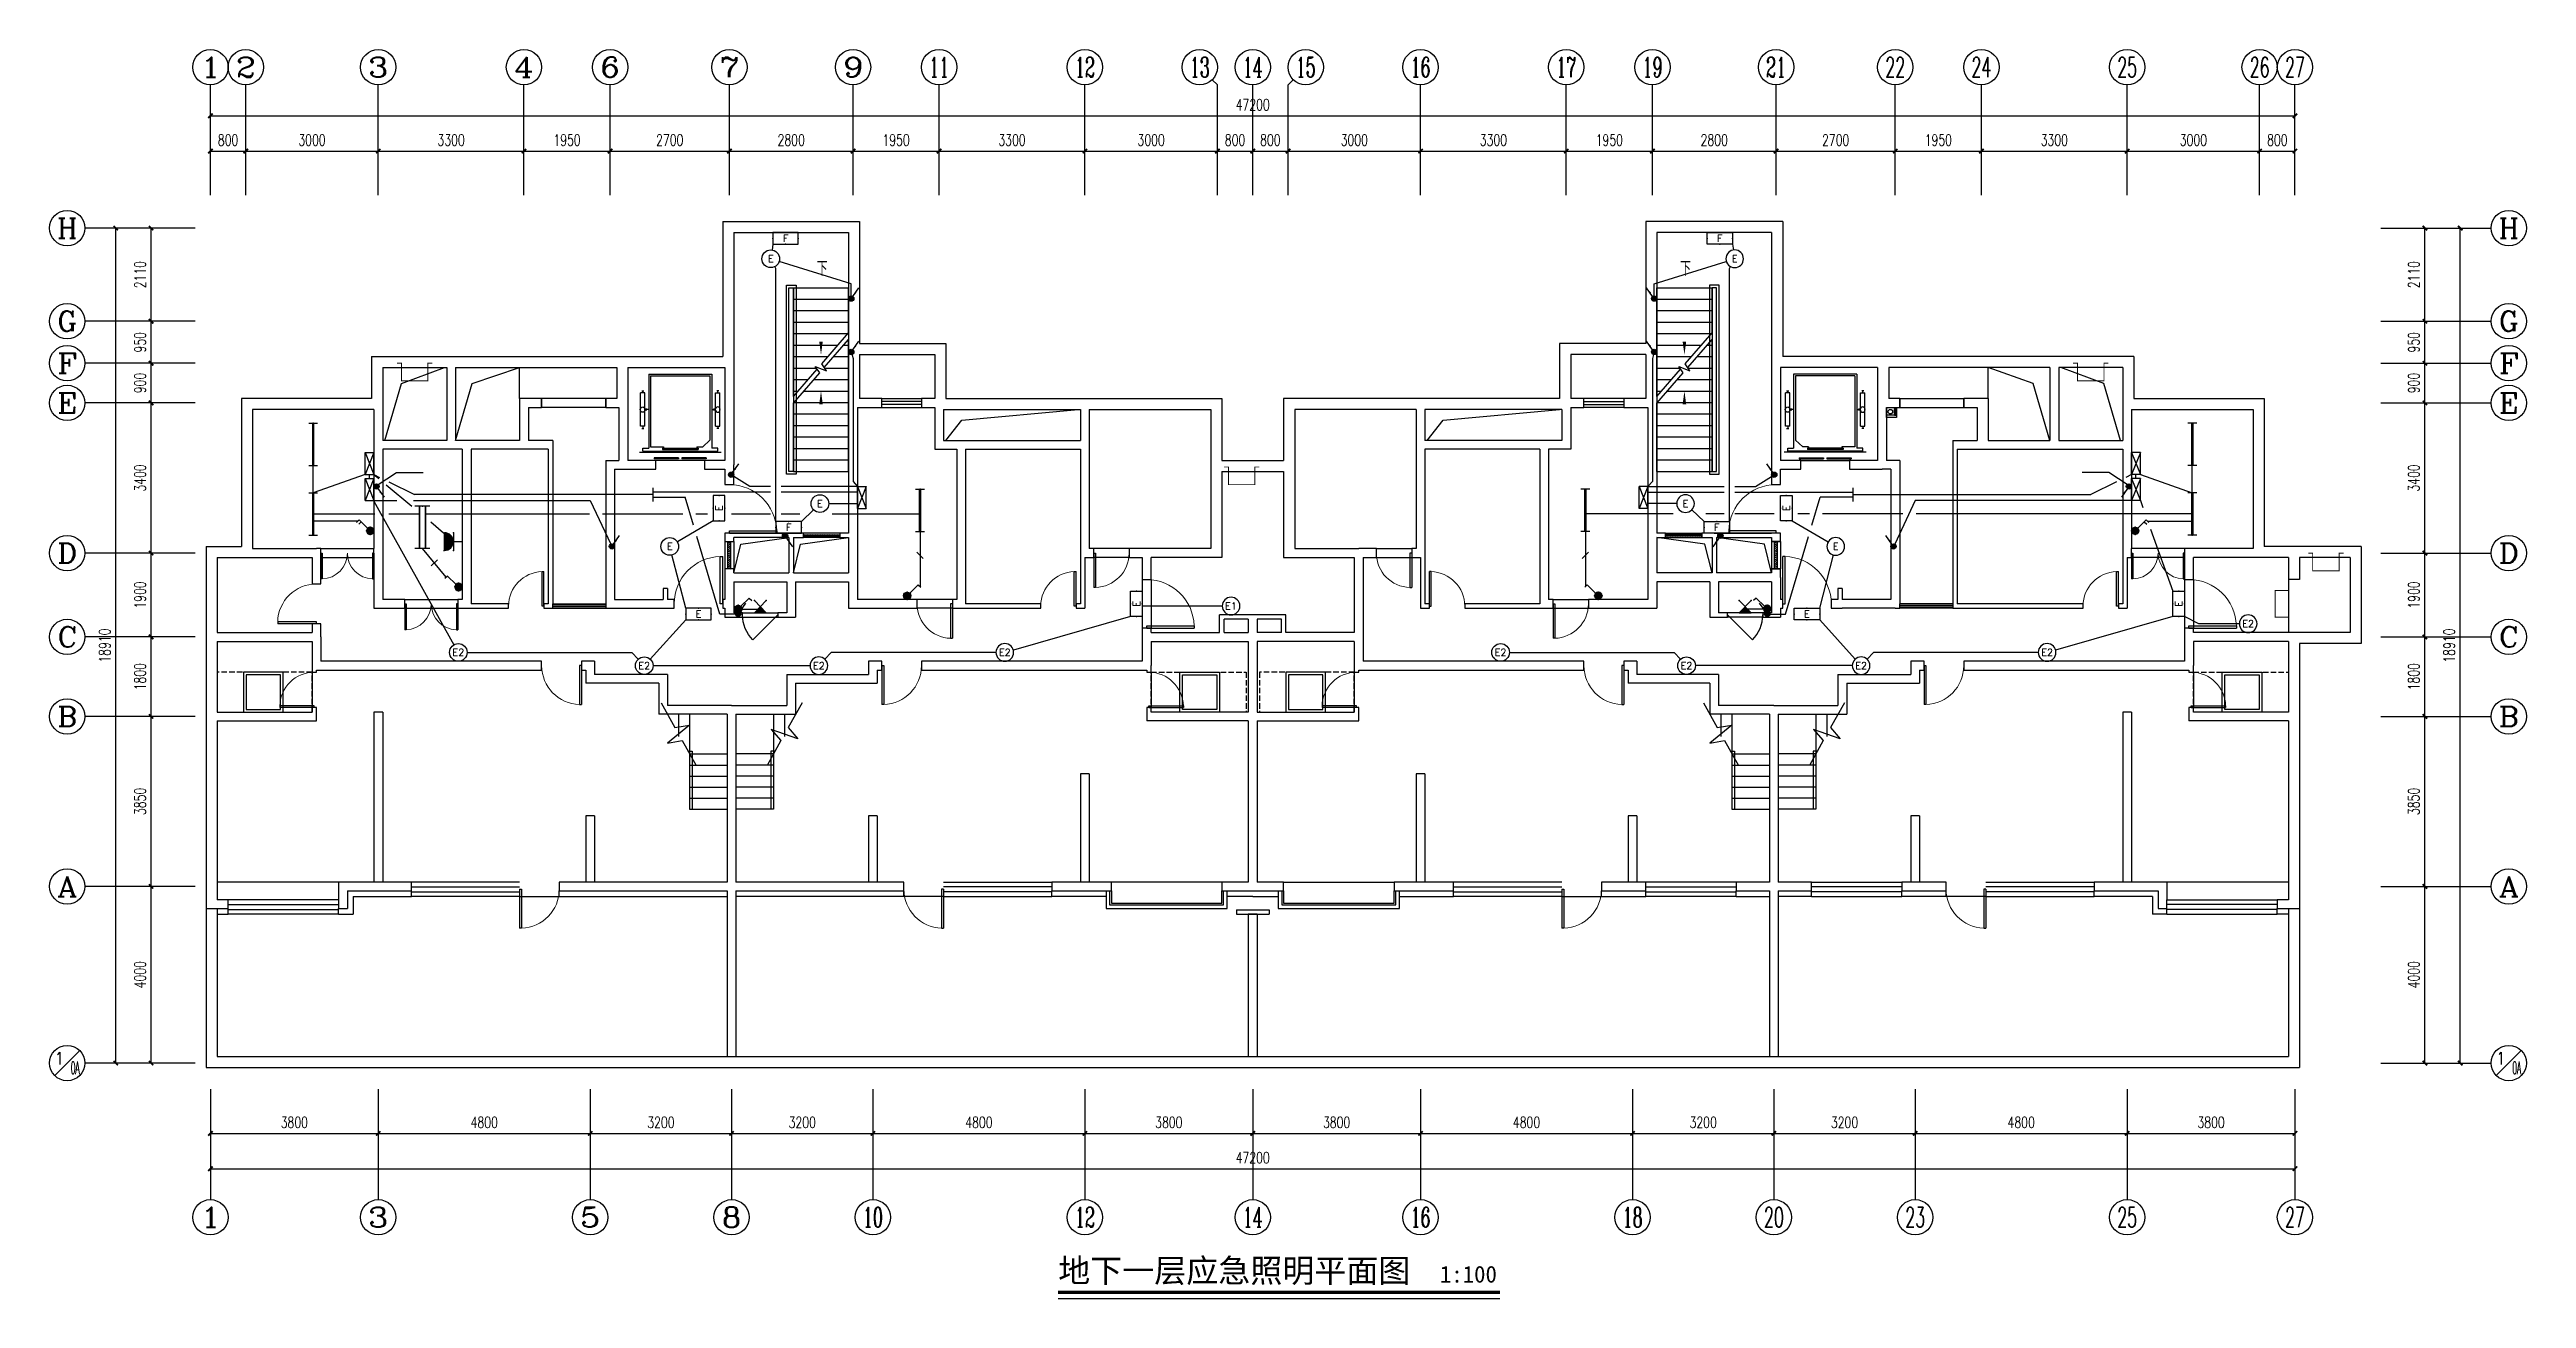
# Model space of a CAD drawing. Extents: x 4483338 to 4539422, y -272073 to -243787.
import ezdxf
from ezdxf.enums import TextEntityAlignment as Align

# ---------------------------------------------------------------- set-up
doc = ezdxf.new("R2010")
doc.units = 0
doc.header["$LTSCALE"] = 1000
doc.header["$MEASUREMENT"] = 0
doc.linetypes.add('2标准层左边户_t8$0$DASH', pattern=[0.35, 0.25, -0.1])
doc.linetypes.add('DASH', pattern=[0.35, 0.25, -0.1])
for name, color, linetype in [('EQUIP-动力', 3, 'Continuous'), ('EQUIP-照明', 3, 'Continuous'), ('LAYER3', 7, 'Continuous'), ('LAYER7', 7, 'Continuous'), ('SURFACE', 6, 'Continuous'), ('TEL_TEXT', 7, 'Continuous'), ('图层1', 7, 'Continuous'), ('图层2', 7, 'Continuous')]:
    doc.layers.add(name, color=color, linetype=linetype)
doc.styles.add('_TCH_AXIS', font='COMPLEX', dxfattribs={"bigfont": 'GBCBIG'})
doc.styles.add('_TCH_DIM', font='SIMPLEX', dxfattribs={"bigfont": 'GBCBIG'})
doc.styles.add('_TCH_DIM_T3', font='SIMPLEX', dxfattribs={"width": 0.705882, "bigfont": 'GBCBIG'})
doc.styles.add('_TEL_ATTDEF', font='simplex.shx', dxfattribs={"width": 0.8, "height": 3, "bigfont": 'hztxt.shx'})
doc.styles.add('_TEL_DIM', font='SIMPLEX', dxfattribs={"width": 0.8, "height": 3.5, "bigfont": 'HZTXT'})
doc.styles.get("Standard").update_dxf_attribs({"font": 'gbenor.shx', "bigfont": 'gbcbig.shx'})
doc.styles.add('宋体1.0', font='')
doc.styles.get('宋体1.0').set_extended_font_data('SimSun')

msp = doc.modelspace()

# ---------------------------------------------------------------- texts
at = {"color": 7, "style": '_TCH_AXIS'}
for s, height, width, p, p2 in [('1', 453, 2.333333, (4486755, -244413), (4487207, -244413)), ('2', 453, 1.5, (4487555, -244413), (4488007, -244413)), ('3', 453, 1.5, (4490555, -244413), (4491007, -244413)), ('4', 453, 1.3125, (4493855, -244413), (4494307, -244413)), ('6', 453, 1.5, (4495805, -244413), (4496257, -244413)), ('7', 453, 1.5, (4498505, -244413), (4498957, -244413)), ('9', 453, 1.5, (4501305, -244413), (4501757, -244413)), ('11', 452.5, 0.875, (4503255, -244413), (4503707, -244413)), ('12', 452.5, 0.724138, (4506555, -244413), (4507007, -244413)), ('13', 452.5, 0.724138, (4509155, -244413), (4509607, -244413)), ('14', 452.5, 0.677419, (4510355, -244413), (4510807, -244413)), ('15', 452.5, 0.724138, (4511555, -244413), (4512007, -244413)), ('16', 452.5, 0.724138, (4514155, -244413), (4514607, -244413)), ('17', 452.5, 0.724138, (4517455, -244413), (4517907, -244413)), ('19', 452.5, 0.724138, (4519405, -244413), (4519857, -244413)), ('21', 452.5, 0.724138, (4522205, -244413), (4522657, -244413)), ('22', 452.5, 0.617647, (4524905, -244413), (4525357, -244413)), ('24', 452.5, 0.583333, (4526855, -244413), (4527307, -244413)), ('25', 452.5, 0.617647, (4530155, -244413), (4530607, -244413)), ('26', 452.5, 0.617647, (4533155, -244413), (4533607, -244413)), ('27', 452.5, 0.617647, (4533955, -244413), (4534407, -244413)), ('H', 453, 1.05, (4483512, -248058), (4483964, -248058)), ('H', 453, 1.05, (4538796, -248058), (4539248, -248058)), ('G', 453, 1.166667, (4483512, -250168), (4483964, -250168)), ('G', 453, 1.166667, (4538796, -250168), (4539248, -250168)), ('F', 453, 1.3125, (4483512, -251118), (4483964, -251118)), ('F', 453, 1.3125, (4538796, -251118), (4539248, -251118)), ('E', 453, 1.3125, (4483512, -252018), (4483964, -252018)), ('E', 453, 1.3125, (4538796, -252018), (4539248, -252018)), ('D', 453, 1.235294, (4483512, -255418), (4483964, -255418)), ('D', 453, 1.235294, (4538796, -255418), (4539248, -255418)), ('C', 453, 1.4, (4483512, -257318), (4483964, -257318)), ('C', 453, 1.4, (4538796, -257318), (4539248, -257318)), ('B', 453, 1.235294, (4483512, -259118), (4483964, -259118)), ('B', 453, 1.235294, (4538796, -259118), (4539248, -259118)), ('A', 453, 1.166667, (4483512, -262968), (4483964, -262968)), ('A', 453, 1.166667, (4538796, -262968), (4539248, -262968)), ('1', 286, 1.630466, (4483458, -266777), (4483658, -266777)), ('0A', 286.2, 0.386163, (4483818, -266992), (4484018, -266992)), ('1', 286, 1.630466, (4538742, -266777), (4538942, -266777)), ('0A', 286.2, 0.386163, (4539102, -266992), (4539302, -266992)), ('1', 453, 2.333333, (4486755, -270460), (4487207, -270460)), ('3', 453, 1.5, (4490555, -270460), (4491007, -270460)), ('5', 453, 1.5, (4495355, -270460), (4495807, -270460)), ('8', 453, 1.5, (4498555, -270460), (4499007, -270460)), ('10', 452.5, 0.724138, (4501755, -270460), (4502207, -270460)), ('12', 452.5, 0.724138, (4506555, -270460), (4507007, -270460)), ('14', 452.5, 0.677419, (4510355, -270460), (4510807, -270460)), ('16', 452.5, 0.724138, (4514155, -270460), (4514607, -270460)), ('18', 452.5, 0.724138, (4518955, -270460), (4519407, -270460)), ('20', 452.5, 0.617647, (4522155, -270460), (4522607, -270460)), ('23', 452.5, 0.617647, (4525355, -270460), (4525807, -270460)), ('25', 452.5, 0.617647, (4530155, -270460), (4530607, -270460)), ('27', 452.5, 0.617647, (4533955, -270460), (4534407, -270460))]:
    msp.add_text(s, height=height, dxfattribs=dict(at, width=width)).set_placement(p, p2, align=Align.FIT)
at = {"color": 7}
for s, height, style, p in [('下', 338, '_TCH_DIM', (4500711, -248916)), ('下', 338, '_TCH_DIM', (4520261, -248916)), ('地下一层应急照明平面图', 531.65, '宋体1.0', (4506176, -271707)), ('1:100', 379.7, '宋体1.0', (4514819, -271713))]:
    msp.add_text(s, height=height, dxfattribs=dict(at, style=style)).set_placement(p)
at = {"color": 7, "char_height": 255, "attachment_point": 5, "style": '_TCH_DIM_T3'}
for s, insert in [('\\A1;47200', (4510581, -245037)), ('\\A1;800', (4487381, -245837)), ('\\A1;3000', (4489281, -245837)), ('\\A1;3300', (4492431, -245837)), ('\\A1;1950', (4495056, -245837)), ('\\A1;2700', (4497381, -245837)), ('\\A1;2800', (4500131, -245837)), ('\\A1;1950', (4502506, -245837)), ('\\A1;3300', (4505131, -245837)), ('\\A1;3000', (4508281, -245837)), ('\\A1;800', (4510181, -245837)), ('\\A1;800', (4510981, -245837)), ('\\A1;3000', (4512881, -245837)), ('\\A1;3300', (4516031, -245837)), ('\\A1;1950', (4518656, -245837)), ('\\A1;2800', (4521031, -245837)), ('\\A1;2700', (4523781, -245837)), ('\\A1;1950', (4526106, -245837)), ('\\A1;3300', (4528731, -245837)), ('\\A1;3000', (4531881, -245837)), ('\\A1;800', (4533781, -245837)), ('\\A1;3800', (4488881, -268084)), ('\\A1;4800', (4493181, -268084)), ('\\A1;3200', (4497181, -268084)), ('\\A1;3200', (4500381, -268084)), ('\\A1;4800', (4504381, -268084)), ('\\A1;3800', (4508681, -268084)), ('\\A1;3800', (4512481, -268084)), ('\\A1;4800', (4516781, -268084)), ('\\A1;3200', (4520781, -268084)), ('\\A1;3200', (4523981, -268084)), ('\\A1;4800', (4527981, -268084)), ('\\A1;3800', (4532281, -268084)), ('\\A1;47200', (4510581, -268884))]:
    msp.add_mtext(s, dxfattribs=dict(at, insert=insert))
at = {"color": 7, "char_height": 255, "attachment_point": 5, "rotation": 90, "style": '_TCH_DIM_T3'}
for s, insert in [('\\A1;2110', (4485388, -248886)), ('\\A1;2110', (4536872, -248886)), ('\\A1;950', (4485388, -250416)), ('\\A1;950', (4536872, -250416)), ('\\A1;900', (4485388, -251341)), ('\\A1;900', (4536872, -251341)), ('\\A1;3400', (4485388, -253491)), ('\\A1;3400', (4536872, -253491)), ('\\A1;1900', (4485388, -256141)), ('\\A1;1900', (4536872, -256141)), ('\\A1;18910', (4484588, -257286)), ('\\A1;18910', (4537672, -257286)), ('\\A1;1800', (4485388, -257991)), ('\\A1;1800', (4536872, -257991)), ('\\A1;3850', (4485388, -260816)), ('\\A1;3850', (4536872, -260816)), ('\\A1;4000', (4485388, -264741)), ('\\A1;4000', (4536872, -264741))]:
    msp.add_mtext(s, dxfattribs=dict(at, insert=insert))

# ---------------------------------------------------------------- blocks, each defined once
blk = doc.blocks.new('_ArchTick')
at = {"color": 0, "linetype": 'ByBlock', "const_width": 0.4}
blk.add_lwpolyline([(-0.5, -0.5), (0.5, 0.5)], dxfattribs=at)
blk = doc.blocks.new('A$C489F0888')
at = {"layer": 'LAYER7', "color": 3, "linetype": 'Continuous', "ltscale": 0.001}
for p, q in [((0, 500), (0, 0)), ((0, 0), (200, 500)), ((200, 0), (0, 500)), ((0, 500), (200, 500)), ((0, 0), (200, 0)), ((200, 500), (200, 0))]:
    blk.add_line(p, q, dxfattribs=at)
blk = doc.blocks.new('$equip$00001159')
for p, q in [((-1.2, 0.25), (-1.2, -0.25)), ((-1.2, 0), (1.2, 0)), ((1.2, 0.25), (1.2, -0.25))]:
    blk.add_line(p, q)
at = {"const_width": 0.14}
blk.add_lwpolyline([(-1.2, 0), (1.2, 0)], dxfattribs=at)
at = {"layer": 'EQUIP-照明'}
for p in [(-1.2, 0), (0, 0), (1.2, 0)]:
    blk.add_point(p, dxfattribs=at)
at = {"layer": 'EQUIP-照明', "flags": 9}
blk.add_attdef('A', (0, 0), '', height=0.00002, dxfattribs=at)
blk = doc.blocks.new('$equip$00001963')
for p, q in [((0.15, 0.36), (0.62, 0.83)), ((0.51, 0.72), (0.65, 0.58)), ((0.62, 0.83), (0.77, 0.69))]:
    blk.add_line(p, q)
blk.add_circle((0, 0.21), 0.208)
for p in [(-0.21, 0.21), (0, 0.42), (0, 0), (0.21, 0.21)]:
    blk.add_point(p)
for points in [[(-0.18, 0.31), (0.18, 0.31), (-0.21, 0.21), (0.21, 0.21)], [(-0.18, 0.1), (0.18, 0.1), (-0.21, 0.21), (0.21, 0.21)], [(-0.1, 0.39), (0.1, 0.39), (-0.18, 0.31), (0.18, 0.31)], [(-0.1, 0.03), (0.1, 0.03), (-0.18, 0.1), (0.18, 0.1)], [(0, 0.42), (0, 0.42), (-0.1, 0.39), (0.1, 0.39)], [(0, 0), (0, 0), (-0.1, 0.03), (0.1, 0.03)]]:
    blk.add_solid(points)
at = {"layer": 'TEL_TEXT', "style": '_TEL_DIM', "flags": 1}
blk.add_attdef('A', text='', height=0.00002, dxfattribs=at).set_placement((0, 0), align=Align.MIDDLE_CENTER)
blk = doc.blocks.new('$equip$00001962')
for p, q in [((0.15, 0.36), (0.63, 0.83)), ((0.63, 0.83), (0.77, 0.69))]:
    blk.add_line(p, q)
blk.add_circle((0, 0.21), 0.208)
for p in [(-0.21, 0.21), (0, 0.42), (0, 0), (0.21, 0.21)]:
    blk.add_point(p)
for points in [[(-0.18, 0.31), (0.18, 0.31), (-0.21, 0.21), (0.21, 0.21)], [(-0.18, 0.1), (0.18, 0.1), (-0.21, 0.21), (0.21, 0.21)], [(-0.1, 0.39), (0.1, 0.39), (-0.18, 0.31), (0.18, 0.31)], [(-0.1, 0.03), (0.1, 0.03), (-0.18, 0.1), (0.18, 0.1)], [(0, 0.42), (0, 0.42), (-0.1, 0.39), (0.1, 0.39)], [(0, 0), (0, 0), (-0.1, 0.03), (0.1, 0.03)]]:
    blk.add_solid(points)
at = {"layer": 'TEL_TEXT', "style": '_TEL_DIM', "flags": 1}
blk.add_attdef('A', text='', height=0.00002, dxfattribs=at).set_placement((0, 0), align=Align.MIDDLE_CENTER)
blk = doc.blocks.new('$equip$00001154')
for p, q in [((0, 0.28), (0, -0.28)), ((0, 0.28), (0.57, -0.28)), ((0.57, 0.28), (0, -0.28))]:
    blk.add_line(p, q)
for p in [(0, 0), (0.28, 0), (0.57, 0.28), (0.57, -0.28)]:
    blk.add_point(p)
blk.add_solid([(0, -0.28), (0.28, 0), (0, 0.28)])
at = {"layer": 'TEL_TEXT', "style": '_TEL_DIM', "flags": 1}
blk.add_attdef('A', text='', height=0.00002, dxfattribs=at).set_placement((0, 0), align=Align.MIDDLE_CENTER)
blk = doc.blocks.new('$equip$00001838')
blk.add_circle((0, 0), 0.5)
at = {"color": 7, "style": '_TEL_DIM'}
blk.add_attdef('$TEXT$', text='', height=0.4, dxfattribs=at).set_placement((0, 0), align=Align.MIDDLE_CENTER)
at = {"color": 7, "style": '_TEL_DIM', "flags": 1}
blk.add_attdef('A', text='', height=0.00002, dxfattribs=at).set_placement((0, 0), align=Align.MIDDLE_CENTER)
blk = doc.blocks.new('$equip$00001776')
for p, q in [((0.72, 0.66), (-0.72, 0.66)), ((-0.72, 0.66), (-0.72, 0)), ((-0.72, 0), (0.72, 0)), ((0.72, 0), (0.72, 0.66))]:
    blk.add_line(p, q)
for p in [(-0.72, 0.33), (0, 0.66), (0, 0), (0.72, 0.33)]:
    blk.add_point(p)
at = {"color": 7, "style": '_TEL_DIM'}
blk.add_attdef('$TEXT$', text='', height=0.4, dxfattribs=at).set_placement((0, 0.33), align=Align.MIDDLE_CENTER)
at = {"color": 7, "style": '_TEL_DIM', "flags": 1}
blk.add_attdef('A', text='', height=0.00002, dxfattribs=at).set_placement((0, 0), align=Align.MIDDLE_CENTER)
blk = doc.blocks.new('$equip$00001237')
for p, q in [((-0.5, 1.05), (-0.5, 1)), ((-0.5, 1), (0.5, 1)), ((0.5, 0.5), (-0.5, 0.5)), ((0, 0.5), (0, 0)), ((0.5, 1.05), (0.5, 1))]:
    blk.add_line(p, q)
blk.add_arc((0, 1), 0.5, 180, 0)
for p in [(-0.5, 0.5), (0, 1), (0, 0), (0.5, 0.5)]:
    blk.add_point(p)
for points in [[(0.43, 0.75), (-0.43, 0.75), (0.5, 1), (-0.5, 1)], [(0.25, 0.57), (-0.25, 0.57), (0.43, 0.75), (-0.43, 0.75)], [(0, 0.5), (0, 0.5), (0.25, 0.57), (-0.25, 0.57)]]:
    blk.add_solid(points)
at = {"flags": 9}
blk.add_attdef('A', (0, 0), '', height=0.00002, dxfattribs=at)
blk = doc.blocks.new('$equip$00001160')
for p, q in [((-1.2, 0.42), (-1.2, -0.42)), ((-1.2, 0.17), (1.2, 0.17)), ((1.2, 0.42), (1.2, -0.42)), ((-1.2, -0.17), (1.2, -0.17))]:
    blk.add_line(p, q)
at = {"const_width": 0.1}
for points in [[(-1.2, 0.17), (1.2, 0.17)], [(-1.2, -0.17), (1.2, -0.17)]]:
    blk.add_lwpolyline(points, dxfattribs=at)
at = {"layer": 'EQUIP-照明'}
for p in [(-1.2, 0), (0, 0.17), (1.2, 0), (0, -0.17)]:
    blk.add_point(p, dxfattribs=at)
at = {"layer": 'EQUIP-照明', "flags": 9}
blk.add_attdef('A', (0, 0), '', height=0.00002, dxfattribs=at)
blk = doc.blocks.new('$TCHSYS$DOOR2D')
for p, q in [((0.45, 0.975), (0.5, 0.975)), ((0.45, 0), (0.45, 0.975)), ((0.5, 0), (0.5, 0.975)), ((0.5, 0), (0.45, 0))]:
    blk.add_line(p, q)
at = {"lineweight": 13}
blk.add_arc((0.475, 0), 0.975, 91.46928, 180, dxfattribs=at)
blk = doc.blocks.new('$TCHSYS$WIN2D')
for p, q in [((-0.5, 0.5), (0.5, 0.5)), ((0.5, 0.167), (-0.5, 0.167)), ((0.5, -0.167), (-0.5, -0.167)), ((-0.5, -0.5), (0.5, -0.5))]:
    blk.add_line(p, q)
blk = doc.blocks.new('$WINLIB2D$00000039')
at = {"color": 0}
for points in [[(-0.5, 0.5), (-0.5, -0.5)], [(0.5, 0.5), (-0.5, 0.5)], [(-0.5, 0.167), (0.5, 0.167)], [(-0.452, -0.167), (-0.5, 0.084)], [(-0.384, -0.167), (-0.448, 0.167)], [(-0.316, -0.167), (-0.38, 0.167)], [(-0.248, -0.167), (-0.312, 0.167)], [(-0.18, -0.167), (-0.244, 0.167)], [(-0.112, -0.167), (-0.176, 0.167)], [(-0.044, -0.167), (-0.108, 0.167)], [(0.024, -0.167), (-0.04, 0.167)], [(0.092, -0.167), (0.028, 0.167)], [(0.16, -0.167), (0.096, 0.167)], [(0.228, -0.167), (0.164, 0.167)], [(0.296, -0.167), (0.232, 0.167)], [(0.364, -0.167), (0.3, 0.167)], [(0.432, -0.167), (0.368, 0.167)], [(0.5, -0.167), (0.436, 0.167)], [(0.5, -0.5), (0.5, 0.5)], [(-0.5, -0.167), (0.5, -0.167)], [(0.5, -0.5), (-0.5, -0.5)]]:
    blk.add_lwpolyline(points, dxfattribs=at)
blk = doc.blocks.new('$DorLib2D$00000114')
at = {"color": 0}
blk.add_line((0.5, 0), (-0.207, 0.707), dxfattribs=at)
blk.add_arc((0.5, 0), 1, 135, 180, dxfattribs=at)
blk = doc.blocks.new('$DorLib2D$00000001')
for p, q in [((0.45, 0.975), (0.5, 0.975)), ((0.45, 0), (0.45, 0.975)), ((0.5, 0), (0.5, 0.975)), ((0.5, 0), (0.45, 0))]:
    blk.add_line(p, q)
at = {"lineweight": 13}
blk.add_arc((0.475, 0), 0.975, 91.4693, 180, dxfattribs=at)
blk = doc.blocks.new('$DORLIB2D$00000127')
at = {"color": 0}
for points in [[(-0.533, 0.795), (-0.533, 0.69)], [(-0.033, 0.795), (-0.533, 0.795)], [(-0.033, 0.69), (-0.533, 0.69)], [(-0.033, 0.795), (-0.033, 0.69)], [(0.533, 0.795), (0.033, 0.795)], [(0.033, 0.795), (0.033, 0.69)], [(0.533, 0.69), (0.033, 0.69)], [(0.533, 0.795), (0.533, 0.69)], [(0.5, 0.5), (-0.5, 0.5)]]:
    blk.add_lwpolyline(points, dxfattribs=at)
blk = doc.blocks.new('$DorLib2D$00000002')
for p, q in [((-0.5, 0), (-0.5, 0.4875)), ((-0.475, 0.4875), (-0.5, 0.4875)), ((-0.475, 0), (-0.475, 0.4875)), ((0.475, 0), (0.475, 0.4875)), ((0.475, 0.4875), (0.5, 0.4875)), ((0.5, 0), (0.5, 0.4875)), ((-0.5, 0), (-0.475, 0)), ((0.5, 0), (0.475, 0))]:
    blk.add_line(p, q)
at = {"lineweight": 13}
for centre, start, end in [((-0.4875, 0), 0, 88.53072), ((0.4875, 0), 91.46928, 180)]:
    blk.add_arc(centre, 0.4875, start, end, dxfattribs=at)

# ---------------------------------------------------------------- hatches: boundary and pattern name
at = {"layer": 'LAYER3'}
h = msp.add_hatch(color=0, dxfattribs=at)
edge = h.paths.add_edge_path()
edge.add_arc((4501491, -249428), 60, 0, 360)
h = msp.add_hatch(color=0, dxfattribs=at)
edge = h.paths.add_edge_path()
edge.add_arc((4519671, -249428), 60, 0, 360)
h = msp.add_hatch(color=0, dxfattribs=at)
edge = h.paths.add_edge_path()
edge.add_arc((4501491, -250636), 60, 0, 360)
h = msp.add_hatch(color=0, dxfattribs=at)
edge = h.paths.add_edge_path()
edge.add_arc((4519671, -250636), 60, 0, 360)
h = msp.add_hatch(color=0, dxfattribs=at)
edge = h.paths.add_edge_path()
edge.add_arc((4498771, -253416), 60, 0, 360)
h = msp.add_hatch(color=0, dxfattribs=at)
edge = h.paths.add_edge_path()
edge.add_arc((4522391, -253416), 60, 0, 360)
h = msp.add_hatch(color=0, dxfattribs=at)
edge = h.paths.add_edge_path()
edge.add_arc((4490741, -253682), 60, 0, 360)
h = msp.add_hatch(color=0, dxfattribs=at)
edge = h.paths.add_edge_path()
edge.add_arc((4530421, -253682), 60, 0, 360)
h = msp.add_hatch(color=0, dxfattribs=at)
edge = h.paths.add_edge_path()
edge.add_arc((4496071, -255041), 60, 0, 360)
h = msp.add_hatch(color=0, dxfattribs=at)
edge = h.paths.add_edge_path()
edge.add_arc((4499992, -254801), 60, 0, 360)
h = msp.add_hatch(color=0, dxfattribs=at)
edge = h.paths.add_edge_path()
edge.add_arc((4521170, -254801), 60, 0, 360)
h = msp.add_hatch(color=0, dxfattribs=at)
edge = h.paths.add_edge_path()
edge.add_arc((4525091, -255041), 60, 0, 360)
h = msp.add_hatch(color=0, dxfattribs=at)
edge = h.paths.add_edge_path()
edge.add_arc((4498931, -256571), 60, 0, 360)
h = msp.add_hatch(color=0, dxfattribs=at)
edge = h.paths.add_edge_path()
edge.add_arc((4522231, -256571), 60, 0, 360)

# ---------------------------------------------------------------- linework, layer by layer
at = {"color": 7}
for p, q in [((4509664, -244470), (4509781, -244587)), ((4511498, -244470), (4511381, -244587)), ((4486981, -247087), (4486981, -244587)), ((4486981, -247087), (4486981, -245037)), ((4487781, -247087), (4487781, -244587)), ((4490781, -247087), (4490781, -244587)), ((4494081, -247087), (4494081, -244587)), ((4496031, -247087), (4496031, -244587)), ((4498731, -247087), (4498731, -244587)), ((4501531, -247087), (4501531, -244587)), ((4503481, -247087), (4503481, -244587)), ((4506781, -247087), (4506781, -244587)), ((4509781, -247087), (4509781, -244587)), ((4510581, -247087), (4510581, -244587)), ((4511381, -247087), (4511381, -244587)), ((4514381, -247087), (4514381, -244587)), ((4517681, -247087), (4517681, -244587)), ((4519631, -247087), (4519631, -244587)), ((4522431, -247087), (4522431, -244587)), ((4525131, -247087), (4525131, -244587)), ((4527081, -247087), (4527081, -244587)), ((4530381, -247087), (4530381, -244587)), ((4533381, -247087), (4533381, -244587)), ((4534181, -247087), (4534181, -244587)), ((4534181, -247087), (4534181, -245037)), ((4486981, -245287), (4534181, -245287)), ((4486981, -247087), (4486981, -245837)), ((4486981, -246087), (4487781, -246087)), ((4487781, -247087), (4487781, -245837)), ((4487781, -247087), (4487781, -245837)), ((4487781, -246087), (4490781, -246087)), ((4490781, -247087), (4490781, -245837)), ((4490781, -247087), (4490781, -245837)), ((4490781, -246087), (4494081, -246087)), ((4494081, -247087), (4494081, -245837)), ((4494081, -247087), (4494081, -245837)), ((4494081, -246087), (4496031, -246087)), ((4496031, -247087), (4496031, -245837)), ((4496031, -247087), (4496031, -245837)), ((4496031, -246087), (4498731, -246087)), ((4498731, -247087), (4498731, -245837)), ((4498731, -247087), (4498731, -245837)), ((4498731, -246087), (4501531, -246087)), ((4501531, -247087), (4501531, -245837)), ((4501531, -247087), (4501531, -245837)), ((4501531, -246087), (4503481, -246087)), ((4503481, -247087), (4503481, -245837)), ((4503481, -247087), (4503481, -245837)), ((4503481, -246087), (4506781, -246087)), ((4506781, -247087), (4506781, -245837)), ((4506781, -247087), (4506781, -245837)), ((4506781, -246087), (4509781, -246087)), ((4509781, -247087), (4509781, -245837)), ((4509781, -247087), (4509781, -245837)), ((4509781, -246087), (4510581, -246087)), ((4510581, -247087), (4510581, -245837)), ((4510581, -247087), (4510581, -245837)), ((4510581, -246087), (4511381, -246087)), ((4511381, -247087), (4511381, -245837)), ((4511381, -247087), (4511381, -245837)), ((4511381, -246087), (4514381, -246087)), ((4514381, -247087), (4514381, -245837)), ((4514381, -247087), (4514381, -245837)), ((4514381, -246087), (4517681, -246087)), ((4517681, -247087), (4517681, -245837)), ((4517681, -247087), (4517681, -245837)), ((4517681, -246087), (4519631, -246087)), ((4519631, -247087), (4519631, -245837)), ((4519631, -247087), (4519631, -245837)), ((4519631, -246087), (4522431, -246087)), ((4522431, -247087), (4522431, -245837)), ((4522431, -247087), (4522431, -245837)), ((4522431, -246087), (4525131, -246087)), ((4525131, -247087), (4525131, -245837)), ((4525131, -247087), (4525131, -245837)), ((4525131, -246087), (4527081, -246087)), ((4527081, -247087), (4527081, -245837)), ((4527081, -247087), (4527081, -245837)), ((4527081, -246087), (4530381, -246087)), ((4530381, -247087), (4530381, -245837)), ((4530381, -247087), (4530381, -245837)), ((4530381, -246087), (4533381, -246087)), ((4533381, -247087), (4533381, -245837)), ((4533381, -247087), (4533381, -245837)), ((4533381, -246087), (4534181, -246087)), ((4534181, -247087), (4534181, -245837)), ((4486638, -247831), (4484138, -247831)), ((4486638, -247831), (4484588, -247831)), ((4484838, -266741), (4484838, -247831)), ((4486638, -247831), (4485388, -247831)), ((4485638, -249941), (4485638, -247831)), ((4498581, -247681), (4498581, -250741)), ((4498581, -247681), (4501681, -247681)), ((4501681, -247681), (4501681, -250441)), ((4519481, -247681), (4519481, -250441)), ((4522581, -247681), (4519481, -247681)), ((4522581, -247681), (4522581, -250741)), ((4536122, -247831), (4538622, -247831)), ((4536122, -247831), (4538172, -247831)), ((4536122, -247831), (4537372, -247831)), ((4537122, -249941), (4537122, -247831)), ((4537922, -266741), (4537922, -247831)), ((4498831, -247931), (4498831, -250891)), ((4498831, -247931), (4501431, -247931)), ((4501431, -247931), (4501431, -250541)), ((4519731, -247931), (4519731, -250541)), ((4522331, -247931), (4519731, -247931)), ((4522331, -247931), (4522331, -250891)), ((4500181, -251647), (4500181, -249181)), ((4500181, -249181), (4501431, -249181)), ((4500181, -249441), (4501431, -249441)), ((4501431, -250203), (4501431, -249181)), ((4519731, -251647), (4519731, -249181)), ((4519731, -249181), (4520981, -249181)), ((4519731, -249441), (4520981, -249441)), ((4520981, -250203), (4520981, -249181)), ((4486638, -249941), (4484138, -249941)), ((4486638, -249941), (4485388, -249941)), ((4486638, -249941), (4485388, -249941)), ((4485638, -250891), (4485638, -249941)), ((4500181, -249701), (4501431, -249701)), ((4500181, -249961), (4501431, -249961)), ((4519731, -249701), (4520981, -249701)), ((4519731, -249961), (4520981, -249961)), ((4536122, -249941), (4538622, -249941)), ((4536122, -249941), (4537372, -249941)), ((4536122, -249941), (4537372, -249941)), ((4537122, -250891), (4537122, -249941)), ((4500181, -250221), (4501415, -250221)), ((4500181, -250481), (4501190, -250481)), ((4500823, -250906), (4501431, -250203)), ((4500881, -250991), (4501431, -250356)), ((4501322, -250481), (4501431, -250481)), ((4501431, -253341), (4501431, -250356)), ((4501431, -250541), (4501431, -251791)), ((4501681, -250441), (4503631, -250441)), ((4501681, -250691), (4503381, -250691)), ((4501681, -250691), (4501681, -251691)), ((4503381, -250691), (4503381, -251691)), ((4503631, -250441), (4503631, -251691)), ((4517531, -250441), (4517531, -251691)), ((4519481, -250441), (4517531, -250441)), ((4517781, -250691), (4517781, -251691)), ((4519481, -250691), (4517781, -250691)), ((4519481, -250691), (4519481, -251691)), ((4519731, -250221), (4520965, -250221)), ((4519731, -250481), (4520740, -250481)), ((4519731, -250541), (4519731, -251791)), ((4520373, -250906), (4520981, -250203)), ((4520431, -250991), (4520981, -250356)), ((4520872, -250481), (4520981, -250481)), ((4520981, -253341), (4520981, -250356)), ((4486638, -250891), (4484138, -250891)), ((4486638, -250891), (4485388, -250891)), ((4486638, -250891), (4485388, -250891)), ((4485638, -251791), (4485638, -250891)), ((4490631, -250741), (4490631, -251691)), ((4490631, -250741), (4492431, -250741)), ((4490881, -250991), (4490881, -251791)), ((4490881, -250991), (4492331, -250991)), ((4492331, -250991), (4492331, -252641)), ((4492431, -250741), (4496331, -250741)), ((4492531, -250991), (4496181, -250991)), ((4492531, -250991), (4492531, -252641)), ((4493981, -251691), (4493981, -250991)), ((4496181, -250991), (4496181, -251691)), ((4496331, -250741), (4498581, -250741)), ((4496431, -250991), (4496431, -251791)), ((4496431, -250991), (4498631, -250991)), ((4496904, -251139), (4498333, -251139)), ((4496904, -251139), (4496904, -252814)), ((4496946, -251178), (4498291, -251178)), ((4496946, -251178), (4496946, -252783)), ((4498291, -251178), (4498291, -252635)), ((4498333, -251139), (4498333, -252814)), ((4498631, -250991), (4498631, -253091)), ((4498831, -250891), (4498831, -253191)), ((4500181, -250741), (4500965, -250741)), ((4500181, -251001), (4500701, -251001)), ((4500181, -251647), (4500718, -251026)), ((4500181, -251799), (4500776, -251112)), ((4500776, -251112), (4500676, -250964)), ((4500676, -250964), (4500927, -251060)), ((4500927, -251060), (4500823, -250906)), ((4500887, -251001), (4501431, -251001)), ((4501097, -250741), (4501431, -250741)), ((4519731, -250741), (4520515, -250741)), ((4519731, -251001), (4520251, -251001)), ((4519731, -251647), (4520268, -251026)), ((4519731, -251799), (4520326, -251112)), ((4520326, -251112), (4520226, -250964)), ((4520226, -250964), (4520477, -251060)), ((4520477, -251060), (4520373, -250906)), ((4520437, -251001), (4520981, -251001)), ((4520647, -250741), (4520981, -250741)), ((4522331, -250891), (4522331, -253191)), ((4522531, -250991), (4522531, -253091)), ((4524731, -250991), (4522531, -250991)), ((4524831, -250741), (4522581, -250741)), ((4524258, -251139), (4522829, -251139)), ((4522829, -251139), (4522829, -252814)), ((4524216, -251178), (4522871, -251178)), ((4522871, -251178), (4522871, -252635)), ((4524216, -251178), (4524216, -252783)), ((4524258, -251139), (4524258, -252814)), ((4524731, -250991), (4524731, -251791)), ((4528731, -250741), (4524831, -250741)), ((4524981, -250991), (4524981, -251691)), ((4528631, -250991), (4524981, -250991)), ((4527231, -251691), (4527231, -250991)), ((4528631, -250991), (4528631, -252641)), ((4530531, -250741), (4528731, -250741)), ((4528831, -250991), (4528831, -252641)), ((4530281, -250991), (4528831, -250991)), ((4530281, -250991), (4530281, -251791)), ((4530531, -250741), (4530531, -251691)), ((4536122, -250891), (4538622, -250891)), ((4536122, -250891), (4537372, -250891)), ((4536122, -250891), (4537372, -250891)), ((4537122, -251791), (4537122, -250891)), ((4486638, -251791), (4484138, -251791)), ((4486638, -251791), (4485388, -251791)), ((4486638, -251791), (4485388, -251791)), ((4485638, -255191), (4485638, -251791)), ((4490631, -251691), (4487681, -251691)), ((4487681, -251691), (4487681, -255041)), ((4490881, -251791), (4490881, -252641)), ((4493981, -251691), (4493981, -252641)), ((4494481, -251691), (4493981, -251691)), ((4494481, -251891), (4494481, -251691)), ((4495931, -251691, 800), (4494481, -251691, 800)), ((4496181, -251691), (4495931, -251691)), ((4495931, -251691), (4495931, -251891)), ((4496431, -251791), (4496431, -253091)), ((4496719, -252320), (4496719, -251563)), ((4496819, -251563), (4496719, -251563)), ((4496746, -251513), (4496792, -251513)), ((4496769, -251563), (4496769, -251513)), ((4496819, -252320), (4496819, -251563)), ((4498418, -252320), (4498418, -251563)), ((4498418, -251563), (4498518, -251563)), ((4498491, -251513), (4498445, -251513)), ((4498468, -251563), (4498468, -251513)), ((4498518, -252320), (4498518, -251563)), ((4500181, -251261), (4500515, -251261)), ((4500181, -251521), (4500289, -251521)), ((4500181, -253341), (4500181, -251799)), ((4500197, -251781), (4501431, -251781)), ((4500422, -251521), (4501431, -251521)), ((4500647, -251261), (4501431, -251261)), ((4501431, -251791), (4501431, -254741)), ((4502181, -251691), (4501681, -251691)), ((4502181, -251891), (4502181, -251691)), ((4503381, -251691), (4503081, -251691)), ((4503081, -251691), (4503081, -251891)), ((4503631, -251691), (4506781, -251691)), ((4506781, -251691), (4509881, -251691)), ((4509881, -251691), (4509881, -253091)), ((4511281, -251691), (4511281, -253091)), ((4514381, -251691), (4511281, -251691)), ((4517531, -251691), (4514381, -251691)), ((4518081, -251691), (4517781, -251691)), ((4518081, -251891), (4518081, -251691)), ((4519481, -251691), (4518981, -251691)), ((4518981, -251691), (4518981, -251891)), ((4519731, -251261), (4520065, -251261)), ((4519731, -251521), (4519839, -251521)), ((4519731, -251791), (4519731, -254741)), ((4519731, -253341), (4519731, -251799)), ((4519747, -251781), (4520981, -251781)), ((4519972, -251521), (4520981, -251521)), ((4520197, -251261), (4520981, -251261)), ((4522644, -252320), (4522644, -251563)), ((4522744, -251563), (4522644, -251563)), ((4522671, -251513), (4522717, -251513)), ((4522694, -251563), (4522694, -251513)), ((4522744, -252320), (4522744, -251563)), ((4524343, -252320), (4524343, -251563)), ((4524343, -251563), (4524443, -251563)), ((4524416, -251513), (4524370, -251513)), ((4524393, -251563), (4524393, -251513)), ((4524443, -252320), (4524443, -251563)), ((4524731, -251791), (4524731, -253091)), ((4525231, -251691), (4524981, -251691)), ((4525231, -251891), (4525231, -251691)), ((4525231, -251691, 800), (4526681, -251691, 800)), ((4527231, -251691), (4526681, -251691)), ((4526681, -251691), (4526681, -251891)), ((4527231, -251691), (4527231, -252641)), ((4530281, -251791), (4530281, -252641)), ((4530531, -251691), (4533481, -251691)), ((4533481, -251691), (4533481, -255041)), ((4536122, -251791), (4538622, -251791)), ((4536122, -251791), (4537372, -251791)), ((4536122, -251791), (4537372, -251791)), ((4537122, -255191), (4537122, -251791)), ((4490681, -251941), (4487931, -251941)), ((4487931, -251941), (4487931, -255091)), ((4490681, -251941), (4490681, -252741)), ((4494181, -251891), (4494181, -252641)), ((4494181, -251891), (4494481, -251891)), ((4495931, -251891, 800), (4494481, -251891, 800)), ((4495931, -251891), (4496231, -251891)), ((4496231, -251891), (4496231, -253091)), ((4496819, -252320), (4496719, -252320)), ((4496746, -252371), (4496792, -252371)), ((4496769, -252320), (4496769, -252371)), ((4496853, -251965), (4496853, -251919)), ((4496904, -251942), (4496853, -251942)), ((4498333, -251942), (4498384, -251942)), ((4498384, -251965), (4498384, -251919)), ((4498418, -252320), (4498518, -252320)), ((4498491, -252371), (4498445, -252371)), ((4498468, -252320), (4498468, -252371)), ((4500181, -252041), (4501431, -252041)), ((4500181, -252301), (4501431, -252301)), ((4501631, -251891), (4502181, -251891)), ((4501631, -251891), (4501631, -254841)), ((4503081, -251891), (4503381, -251891)), ((4503381, -251891), (4503381, -252841)), ((4503581, -251941), (4506681, -251941)), ((4503581, -251941), (4503581, -252641)), ((4506681, -251941), (4506681, -252641)), ((4506881, -251941), (4506881, -252741)), ((4506881, -251941), (4509631, -251941)), ((4509631, -251941), (4509631, -253241)), ((4511531, -251941), (4511531, -253241)), ((4514281, -251941), (4511531, -251941)), ((4514281, -251941), (4514281, -252741)), ((4517581, -251941), (4514481, -251941)), ((4514481, -251941), (4514481, -252641)), ((4517581, -251941), (4517581, -252641)), ((4517781, -251891), (4517781, -252841)), ((4517781, -251891), (4518081, -251891)), ((4518981, -251891), (4519531, -251891)), ((4519531, -251891), (4519531, -254841)), ((4519731, -252041), (4520981, -252041)), ((4519731, -252301), (4520981, -252301)), ((4522744, -252320), (4522644, -252320)), ((4522671, -252371), (4522717, -252371)), ((4522694, -252320), (4522694, -252371)), ((4522778, -251965), (4522778, -251919)), ((4522829, -251942), (4522778, -251942)), ((4524258, -251942), (4524309, -251942)), ((4524309, -251965), (4524309, -251919)), ((4524343, -252320), (4524443, -252320)), ((4524416, -252371), (4524370, -252371)), ((4524393, -252320), (4524393, -252371)), ((4524931, -251891), (4525231, -251891)), ((4524931, -251891), (4524931, -253091)), ((4525231, -251891, 800), (4526681, -251891, 800)), ((4526681, -251891), (4526981, -251891)), ((4526981, -251891), (4526981, -252641)), ((4530481, -251941), (4533231, -251941)), ((4530481, -251941), (4530481, -252741)), ((4533231, -251941), (4533231, -255091)), ((4490681, -252741), (4490681, -255091)), ((4492331, -252641), (4490881, -252641)), ((4490881, -252841), (4490881, -255191)), ((4492431, -252841), (4490881, -252841)), ((4492681, -252841), (4492431, -252841)), ((4492681, -252641), (4492531, -252641)), ((4493981, -252641), (4492681, -252641)), ((4492681, -252841), (4492681, -256241)), ((4492881, -252841), (4492881, -256341)), ((4494081, -252841), (4492881, -252841)), ((4494631, -252841), (4494081, -252841)), ((4494731, -252641), (4494181, -252641)), ((4494631, -252841), (4494631, -256341)), ((4494731, -252641), (4494731, -256341)), ((4496693, -252907), (4498543, -252907)), ((4496769, -252814), (4496904, -252814)), ((4496769, -252884), (4496769, -252814)), ((4496769, -252884), (4498468, -252884)), ((4496946, -252783), (4497240, -252783)), ((4497215, -252814), (4498022, -252814)), ((4497215, -252814), (4497215, -252845)), ((4497215, -252845), (4498022, -252845)), ((4497240, -252783), (4497240, -252814)), ((4497997, -252783), (4498128, -252783)), ((4497997, -252783), (4497997, -252814)), ((4498022, -252814), (4498022, -252845)), ((4498128, -252783), (4498291, -252635)), ((4498468, -252814), (4498333, -252814)), ((4498468, -252884), (4498468, -252814)), ((4500181, -252561), (4501431, -252561)), ((4500181, -252821), (4501431, -252821)), ((4503381, -252841), (4503881, -252841)), ((4503581, -252641), (4503981, -252641)), ((4503881, -252841), (4503881, -256241)), ((4503981, -252641), (4506681, -252641)), ((4504081, -252841), (4504081, -256341)), ((4504081, -252841), (4506681, -252841)), ((4506681, -252841), (4506681, -255191)), ((4506881, -252741), (4506881, -255091)), ((4514281, -252741), (4514281, -255091)), ((4517181, -252641), (4514481, -252641)), ((4514481, -252841), (4514481, -255191)), ((4517081, -252841), (4514481, -252841)), ((4517081, -252841), (4517081, -256341)), ((4517581, -252641), (4517181, -252641)), ((4517281, -252841), (4517281, -256241)), ((4517781, -252841), (4517281, -252841)), ((4519731, -252561), (4520981, -252561)), ((4519731, -252821), (4520981, -252821)), ((4524468, -252907), (4522618, -252907)), ((4522694, -252814), (4522829, -252814)), ((4522694, -252884), (4522694, -252814)), ((4524393, -252884), (4522694, -252884)), ((4523034, -252783), (4522871, -252635)), ((4523165, -252783), (4523034, -252783)), ((4523947, -252814), (4523140, -252814)), ((4523140, -252814), (4523140, -252845)), ((4523947, -252845), (4523140, -252845)), ((4523165, -252783), (4523165, -252814)), ((4523922, -252783), (4523922, -252814)), ((4524216, -252783), (4523922, -252783)), ((4523947, -252814), (4523947, -252845)), ((4524393, -252814), (4524258, -252814)), ((4524393, -252884), (4524393, -252814)), ((4526431, -252641), (4526981, -252641)), ((4526431, -252641), (4526431, -256341)), ((4526531, -252841), (4527081, -252841)), ((4526531, -252841), (4526531, -256341)), ((4527081, -252841), (4528731, -252841)), ((4527231, -252641), (4528631, -252641)), ((4528731, -252841), (4530281, -252841)), ((4528831, -252641), (4530281, -252641)), ((4530281, -252841), (4530281, -255191)), ((4530481, -252741), (4530481, -255091)), ((4495931, -253091), (4495931, -256341)), ((4495931, -253091), (4496231, -253091)), ((4496131, -253291), (4496131, -256241)), ((4496131, -253291), (4496331, -253291)), ((4496331, -253291), (4497068, -253291)), ((4497068, -253091), (4496431, -253091)), ((4497068, -253291), (4497068, -253091)), ((4498631, -253091), (4498168, -253091)), ((4498168, -253091), (4498168, -253291)), ((4498168, -253291), (4498631, -253291)), ((4498631, -253291), (4498631, -253641)), ((4498831, -253641), (4498831, -253191)), ((4500181, -253081), (4501431, -253081)), ((4500181, -253341), (4501431, -253341)), ((4509631, -253241), (4509631, -255091)), ((4509881, -253091), (4511281, -253091)), ((4509881, -253341), (4511281, -253341)), ((4509881, -253341), (4509881, -255291)), ((4511281, -253341), (4511281, -255291)), ((4511531, -253241), (4511531, -255091)), ((4519731, -253081), (4520981, -253081)), ((4519731, -253341), (4520981, -253341)), ((4522331, -253191), (4522331, -253641)), ((4522993, -253091), (4522531, -253091)), ((4522531, -253641), (4522531, -253291)), ((4522531, -253291), (4522993, -253291)), ((4522993, -253291), (4522993, -253091)), ((4524731, -253091), (4524093, -253091)), ((4524093, -253091), (4524093, -253291)), ((4524093, -253291), (4524831, -253291)), ((4525031, -253291), (4524831, -253291)), ((4525231, -253091), (4524931, -253091)), ((4525031, -253291), (4525031, -256241)), ((4525231, -253091), (4525231, -256341)), ((4498631, -253641), (4498831, -253641)), ((4522331, -253641), (4522531, -253641)), ((4486881, -255041), (4486881, -257091)), ((4486881, -255041), (4487681, -255041)), ((4487931, -255091), (4489381, -255091)), ((4489481, -255091), (4489381, -255091)), ((4489481, -255091), (4490681, -255091)), ((4489481, -255291), (4489481, -255091)), ((4490681, -255291), (4490681, -255091)), ((4498831, -254741), (4498631, -254741)), ((4498631, -254741), (4498631, -254841)), ((4498631, -254841), (4498631, -254931)), ((4498631, -254931), (4498831, -254931)), ((4500132, -254741), (4498831, -254741)), ((4498831, -254931), (4498831, -254841)), ((4500081, -254841), (4498831, -254841)), ((4500081, -254841), (4500081, -255641)), ((4500411, -254741), (4500132, -254741)), ((4500181, -254841), (4500411, -254841)), ((4500181, -254841), (4500181, -255641)), ((4500411, -254841), (4500411, -254741)), ((4501431, -254741), (4501231, -254741)), ((4501231, -254741), (4501231, -254841)), ((4501231, -254841), (4501431, -254841)), ((4501431, -254841), (4501431, -255641)), ((4501631, -254841), (4501631, -255741)), ((4506981, -255091), (4506881, -255091)), ((4507781, -255091), (4506981, -255091)), ((4506981, -255291), (4506981, -255091)), ((4508181, -255091), (4507781, -255091)), ((4507781, -255091), (4507781, -255291)), ((4509631, -255091), (4508181, -255091)), ((4511531, -255091), (4512981, -255091)), ((4513381, -255091), (4512981, -255091)), ((4513381, -255091), (4514181, -255091)), ((4513381, -255291), (4513381, -255091)), ((4514281, -255091), (4514181, -255091)), ((4514181, -255091), (4514181, -255291)), ((4519531, -254841), (4519531, -255741)), ((4519931, -254741), (4519731, -254741)), ((4519731, -254841), (4519931, -254841)), ((4519731, -254841), (4519731, -255641)), ((4519931, -254841), (4519931, -254741)), ((4521030, -254741), (4520751, -254741)), ((4520751, -254741), (4520751, -254841)), ((4520751, -254841), (4520981, -254841)), ((4520981, -254841), (4520981, -255641)), ((4521030, -254741), (4522331, -254741)), ((4521081, -254841), (4521081, -255641)), ((4521081, -254841), (4522331, -254841)), ((4522531, -254741), (4522331, -254741)), ((4522331, -254841), (4522331, -254931)), ((4522331, -254931), (4522531, -254931)), ((4522531, -254841), (4522531, -254741)), ((4522531, -254931), (4522531, -254841)), ((4531681, -255091), (4530481, -255091)), ((4530481, -255291), (4530481, -255091)), ((4531781, -255091), (4531681, -255091)), ((4531681, -255091), (4531681, -255291)), ((4533231, -255091), (4531781, -255091)), ((4534181, -255041), (4533481, -255041)), ((4535681, -255041), (4534181, -255041)), ((4535681, -255041), (4535681, -257241)), ((4486638, -255191), (4484138, -255191)), ((4486638, -255191), (4485388, -255191)), ((4486638, -255191), (4485388, -255191)), ((4485638, -257091), (4485638, -255191)), ((4487131, -255291), (4487131, -256991)), ((4487131, -255291), (4487781, -255291)), ((4487781, -255291), (4489281, -255291)), ((4489281, -255291), (4489281, -255891)), ((4489481, -255291), (4490681, -255291)), ((4489481, -255891), (4489481, -255291)), ((4490681, -255291), (4490681, -256441)), ((4490881, -255191), (4490881, -256241)), ((4498831, -255551), (4498631, -255551)), ((4498631, -255551), (4498631, -255741)), ((4498631, -255741), (4498631, -256241)), ((4498831, -255641), (4498831, -255551)), ((4498831, -255641), (4500081, -255641)), ((4500181, -255641), (4501431, -255641)), ((4501631, -255741), (4501631, -256241)), ((4506681, -255191), (4506681, -256341)), ((4506781, -255291), (4506781, -256441)), ((4506781, -255291), (4506981, -255291)), ((4507781, -255291), (4506981, -255291)), ((4507781, -255291), (4508081, -255291)), ((4508081, -255291), (4508081, -255791)), ((4508281, -255791), (4508281, -255291)), ((4509881, -255291), (4508281, -255291)), ((4511281, -255291), (4512881, -255291)), ((4512881, -255291), (4512881, -256991)), ((4513081, -255291), (4513081, -257091)), ((4513081, -255291), (4513381, -255291)), ((4513381, -255291), (4514181, -255291)), ((4514181, -255291), (4514381, -255291)), ((4514381, -255291), (4514381, -256441)), ((4514481, -255191), (4514481, -256341)), ((4519531, -255741), (4519531, -256241)), ((4520981, -255641), (4519731, -255641)), ((4522331, -255641), (4521081, -255641)), ((4522531, -255551), (4522331, -255551)), ((4522331, -255551), (4522331, -255641)), ((4522531, -255741), (4522531, -255551)), ((4522531, -255741), (4522531, -256241)), ((4530281, -255191), (4530281, -256341)), ((4530381, -255291), (4530481, -255291)), ((4530381, -255291), (4530381, -256441)), ((4531681, -255291), (4530481, -255291)), ((4531681, -255291), (4531681, -255791)), ((4533381, -255291), (4531881, -255291)), ((4531881, -255791), (4531881, -255291)), ((4534031, -255291), (4533381, -255291)), ((4534031, -255291), (4534031, -255791)), ((4534281, -255291), (4534281, -255791)), ((4535431, -255291), (4534281, -255291)), ((4535431, -255291), (4535431, -256991)), ((4536122, -255191), (4538622, -255191)), ((4536122, -255191), (4537372, -255191)), ((4536122, -255191), (4537372, -255191)), ((4537122, -257091), (4537122, -255191)), ((4489281, -255891), (4489481, -255891)), ((4491381, -256241), (4490881, -256241)), ((4491381, -256241), (4492581, -256241)), ((4491381, -256441), (4491381, -256241)), ((4492681, -256241), (4492581, -256241)), ((4492581, -256241), (4492581, -256441)), ((4496131, -256241), (4497231, -256241)), ((4497231, -255991), (4497231, -256241)), ((4497331, -255991), (4497231, -255991)), ((4497331, -255991), (4497331, -256241)), ((4497481, -256241), (4497331, -256241)), ((4497481, -256441), (4497481, -256241)), ((4498631, -256241), (4498581, -256241)), ((4498581, -256241), (4498581, -256441)), ((4498831, -255841), (4500031, -255841)), ((4498831, -255841), (4498831, -256341)), ((4500031, -255841), (4500031, -256541)), ((4500231, -255841), (4501431, -255841)), ((4500231, -255841), (4500231, -256641)), ((4501431, -255841), (4501431, -256441)), ((4502981, -256241), (4501631, -256241)), ((4503781, -256241), (4502981, -256241)), ((4502981, -256441), (4502981, -256241)), ((4503881, -256241), (4503781, -256241)), ((4503781, -256241), (4503781, -256441)), ((4508081, -255791), (4508281, -255791)), ((4508081, -255791), (4508081, -256891)), ((4508281, -255791), (4508281, -256891)), ((4517381, -256241), (4517281, -256241)), ((4517381, -256241), (4518181, -256241)), ((4517381, -256441), (4517381, -256241)), ((4519531, -256241), (4518181, -256241)), ((4518181, -256241), (4518181, -256441)), ((4520931, -255841), (4519731, -255841)), ((4519731, -255841), (4519731, -256441)), ((4520931, -255841), (4520931, -256641)), ((4522331, -255841), (4521131, -255841)), ((4521131, -255841), (4521131, -256541)), ((4522331, -255841), (4522331, -256341)), ((4522581, -256241), (4522531, -256241)), ((4522581, -256441), (4522581, -256241)), ((4523831, -256241), (4523681, -256241)), ((4523681, -256241), (4523681, -256441)), ((4523831, -255991), (4523831, -256241)), ((4523931, -255991), (4523831, -255991)), ((4523931, -255991), (4523931, -256241)), ((4525031, -256241), (4523931, -256241)), ((4531681, -255791), (4531881, -255791)), ((4531681, -255791), (4531681, -256891)), ((4531881, -255791), (4531881, -256891)), ((4534031, -255791), (4534031, -256991)), ((4534281, -255791), (4534031, -255791)), ((4489481, -256791), (4489281, -256791)), ((4489281, -256791), (4489281, -256991)), ((4489481, -257091), (4489481, -256791)), ((4490681, -256441), (4491381, -256441)), ((4491381, -256441), (4492581, -256441)), ((4492581, -256441), (4492681, -256441)), ((4492681, -256441), (4493731, -256441)), ((4493731, -256341), (4492881, -256341)), ((4493731, -256441), (4493731, -256341)), ((4494631, -256341), (4494531, -256341)), ((4494531, -256341), (4494531, -256441)), ((4494531, -256441), (4494631, -256441)), ((4494631, -256441), (4494731, -256441)), ((4494731, -256441), (4494731, -256341)), ((4495931, -256341), (4495931, -256441)), ((4495931, -256441), (4496031, -256441)), ((4496031, -256441), (4497231, -256441)), ((4497231, -256441), (4497481, -256441)), ((4498581, -256441), (4498631, -256441)), ((4498631, -256441), (4498631, -256641)), ((4498631, -256641), (4499031, -256641)), ((4498831, -256341), (4498831, -256541)), ((4499031, -256541), (4498831, -256541)), ((4499031, -256641), (4499031, -256541)), ((4499031, -256541), (4499831, -256541)), ((4499031, -256641), (4499831, -256641)), ((4500031, -256541), (4499831, -256541)), ((4499831, -256541), (4499831, -256641)), ((4499831, -256641), (4500231, -256641)), ((4501431, -256441), (4502981, -256441)), ((4503781, -256441), (4502981, -256441)), ((4503781, -256441), (4503981, -256441)), ((4503981, -256441), (4505781, -256441)), ((4505781, -256341), (4504081, -256341)), ((4505781, -256441), (4505781, -256341)), ((4506681, -256341), (4506581, -256341)), ((4506581, -256341), (4506581, -256441)), ((4506581, -256441), (4506781, -256441)), ((4509831, -256991), (4509831, -256591)), ((4510581, -256591), (4509831, -256591)), ((4509931, -256991), (4509931, -256691)), ((4510481, -256691), (4509931, -256691)), ((4510481, -256691), (4510481, -256991)), ((4511331, -256591), (4510581, -256591)), ((4510681, -256691), (4510681, -256991)), ((4511231, -256691), (4510681, -256691)), ((4511231, -256991), (4511231, -256691)), ((4511331, -256991), (4511331, -256591)), ((4514381, -256441), (4514581, -256441)), ((4514581, -256341), (4514481, -256341)), ((4514581, -256441), (4514581, -256341)), ((4517081, -256341), (4515381, -256341)), ((4515381, -256341), (4515381, -256441)), ((4515381, -256441), (4517181, -256441)), ((4517181, -256441), (4517381, -256441)), ((4517381, -256441), (4518181, -256441)), ((4518181, -256441), (4519731, -256441)), ((4520931, -256641), (4521331, -256641)), ((4521331, -256541), (4521131, -256541)), ((4521331, -256641), (4521331, -256541)), ((4522131, -256541), (4521331, -256541)), ((4522131, -256641), (4521331, -256641)), ((4522331, -256541), (4522131, -256541)), ((4522131, -256541), (4522131, -256641)), ((4522131, -256641), (4522531, -256641)), ((4522331, -256341), (4522331, -256541)), ((4522531, -256441), (4522581, -256441)), ((4522531, -256441), (4522531, -256641)), ((4523681, -256441), (4523931, -256441)), ((4525131, -256441), (4523931, -256441)), ((4525131, -256441), (4525231, -256441)), ((4525231, -256441), (4525231, -256341)), ((4526431, -256341), (4526431, -256441)), ((4526431, -256441), (4526531, -256441)), ((4529381, -256341), (4526531, -256341)), ((4526531, -256441), (4529381, -256441)), ((4529381, -256441), (4529381, -256341)), ((4530281, -256341), (4530181, -256341)), ((4530181, -256341), (4530181, -256441)), ((4530181, -256441), (4530381, -256441)), ((4486638, -257091), (4484138, -257091)), ((4486638, -257091), (4485388, -257091)), ((4486638, -257091), (4485388, -257091)), ((4485638, -258891), (4485638, -257091)), ((4486881, -257091), (4486881, -258891)), ((4487131, -256991), (4489281, -256991)), ((4487131, -257191), (4487131, -258791)), ((4487131, -257191), (4489281, -257191)), ((4489281, -257191), (4489281, -257741)), ((4489481, -257091), (4489481, -257641)), ((4508281, -256891), (4508081, -256891)), ((4508081, -256891), (4508081, -257091)), ((4508081, -257091), (4508081, -257641)), ((4508281, -256991), (4508281, -256891)), ((4508281, -256991), (4509831, -256991)), ((4508281, -257191), (4509831, -257191)), ((4508281, -257191), (4508281, -257741)), ((4509831, -257191), (4510481, -257191)), ((4509931, -256991), (4510481, -256991)), ((4510481, -257191), (4510481, -258791)), ((4511231, -256991), (4510681, -256991)), ((4510681, -257191), (4510681, -258791)), ((4511331, -257191), (4510681, -257191)), ((4512881, -256991), (4511331, -256991)), ((4512881, -257191), (4511331, -257191)), ((4512881, -257191), (4512881, -257741)), ((4513081, -257091), (4513081, -257641)), ((4531881, -256891), (4531681, -256891)), ((4531681, -256891), (4531681, -257091)), ((4531681, -257091), (4531681, -257641)), ((4531881, -256991), (4531881, -256891)), ((4534181, -256991), (4531881, -256991)), ((4531881, -257191), (4531881, -257741)), ((4534031, -257191), (4531881, -257191)), ((4534031, -257191), (4534031, -258791)), ((4535431, -256991), (4534181, -256991)), ((4534281, -257241), (4534281, -258891)), ((4535681, -257241), (4534281, -257241)), ((4536122, -257091), (4538622, -257091)), ((4536122, -257091), (4537372, -257091)), ((4536122, -257091), (4537372, -257091)), ((4537122, -258891), (4537122, -257091)), ((4489281, -257741), (4489281, -257891)), ((4489281, -257891), (4489381, -257891)), ((4489281, -257891), (4489281, -258691)), ((4489381, -257841), (4494481, -257841)), ((4489381, -257891), (4489381, -257841)), ((4494481, -257641), (4489481, -257641)), ((4494481, -257841), (4494481, -257641)), ((4495681, -257641), (4495381, -257641)), ((4495381, -257641), (4495381, -257841)), ((4495381, -257841), (4495481, -257841)), ((4495481, -257841), (4495481, -258141)), ((4495681, -257641), (4495681, -257941)), ((4497331, -257941), (4495681, -257941)), ((4497331, -257941), (4497331, -258641)), ((4500031, -257941), (4501881, -257941)), ((4500031, -257941), (4500031, -258641)), ((4501881, -257641), (4501881, -257941)), ((4502181, -257641), (4501881, -257641)), ((4502081, -257841), (4502081, -258141)), ((4502081, -257841), (4502181, -257841)), ((4502181, -257841), (4502181, -257641)), ((4508081, -257641), (4503081, -257641)), ((4503081, -257641), (4503081, -257841)), ((4503081, -257841), (4508181, -257841)), ((4508181, -257841), (4508181, -257891)), ((4508181, -257891), (4508281, -257891)), ((4508281, -257891), (4508281, -257741)), ((4508281, -257891), (4508281, -258691)), ((4512881, -257741), (4512881, -257891)), ((4512881, -257891), (4512981, -257891)), ((4512881, -257891), (4512881, -258691)), ((4512981, -257841), (4518081, -257841)), ((4512981, -257891), (4512981, -257841)), ((4518081, -257641), (4513081, -257641)), ((4518081, -257841), (4518081, -257641)), ((4519281, -257641), (4518981, -257641)), ((4518981, -257641), (4518981, -257841)), ((4518981, -257841), (4519081, -257841)), ((4519081, -257841), (4519081, -258141)), ((4519281, -257641), (4519281, -257941)), ((4521131, -257941), (4519281, -257941)), ((4521131, -257941), (4521131, -258641)), ((4523831, -257941), (4525481, -257941)), ((4523831, -257941), (4523831, -258641)), ((4525481, -257641), (4525481, -257941)), ((4525781, -257641), (4525481, -257641)), ((4525681, -257841), (4525681, -258141)), ((4525681, -257841), (4525781, -257841)), ((4525781, -257841), (4525781, -257641)), ((4531681, -257641), (4526681, -257641)), ((4526681, -257641), (4526681, -257841)), ((4526681, -257841), (4531781, -257841)), ((4531781, -257841), (4531781, -257891)), ((4531781, -257891), (4531881, -257891)), ((4531881, -257891), (4531881, -257741)), ((4531881, -257891), (4531881, -258691)), ((4497131, -258141), (4495481, -258141)), ((4497131, -258141), (4497131, -258841)), ((4500231, -258141), (4502081, -258141)), ((4500231, -258141), (4500231, -258841)), ((4520931, -258141), (4519081, -258141)), ((4520931, -258141), (4520931, -258841)), ((4524031, -258141), (4525681, -258141)), ((4524031, -258141), (4524031, -258841)), ((4486638, -258891), (4484138, -258891)), ((4486638, -258891), (4485388, -258891)), ((4486638, -258891), (4485388, -258891)), ((4485638, -262741), (4485638, -258891)), ((4486881, -258891), (4486881, -263241)), ((4487131, -258791), (4489281, -258791)), ((4487131, -258991), (4489381, -258991)), ((4487131, -258991), (4487131, -263041)), ((4489381, -258691), (4489281, -258691)), ((4489281, -258691), (4489281, -258791)), ((4489381, -258991), (4489381, -258691)), ((4490681, -258791), (4490681, -262641)), ((4490881, -258791), (4490681, -258791)), ((4490881, -258791), (4490881, -262641)), ((4498681, -258841), (4497131, -258841)), ((4498781, -258641), (4497331, -258641)), ((4497581, -258841), (4497581, -259345)), ((4497831, -258841), (4497831, -259741)), ((4498681, -258841), (4498681, -262641)), ((4498781, -258641), (4500031, -258641)), ((4498881, -258841), (4500231, -258841)), ((4498881, -258841), (4498881, -262641)), ((4499731, -258841), (4499731, -259741)), ((4499981, -258841), (4499981, -259345)), ((4508281, -258691), (4508181, -258691)), ((4508181, -258691), (4508181, -258991)), ((4510481, -258991), (4508181, -258991)), ((4508281, -258791), (4508281, -258691)), ((4510481, -258791), (4508281, -258791)), ((4510481, -258991), (4510481, -262641)), ((4510681, -258791), (4512881, -258791)), ((4510681, -258991), (4512981, -258991)), ((4510681, -258991), (4510681, -262641)), ((4512981, -258691), (4512881, -258691)), ((4512881, -258691), (4512881, -258791)), ((4512981, -258991), (4512981, -258691)), ((4522281, -258841), (4520931, -258841)), ((4522381, -258641), (4521131, -258641)), ((4521181, -258841), (4521181, -259345)), ((4521431, -258841), (4521431, -259741)), ((4522281, -258841), (4522281, -262641)), ((4522381, -258641), (4523831, -258641)), ((4522481, -258841), (4524031, -258841)), ((4522481, -258841), (4522481, -262641)), ((4523331, -258841), (4523331, -259741)), ((4523581, -258841), (4523581, -259345)), ((4530281, -258791), (4530281, -262641)), ((4530481, -258791), (4530281, -258791)), ((4530481, -258791), (4530481, -262641)), ((4531881, -258691), (4531781, -258691)), ((4531781, -258691), (4531781, -258991)), ((4534031, -258991), (4531781, -258991)), ((4531881, -258791), (4531881, -258691)), ((4534031, -258791), (4531881, -258791)), ((4534031, -258991), (4534031, -263041)), ((4534281, -258891), (4534281, -263241)), ((4536122, -258891), (4538622, -258891)), ((4536122, -258891), (4537372, -258891)), ((4536122, -258891), (4537372, -258891)), ((4537122, -262741), (4537122, -258891)), ((4497798, -259681), (4497891, -259681)), ((4497831, -259741), (4498681, -259741)), ((4497831, -259991), (4498681, -259991)), ((4497891, -259681), (4497891, -260991)), ((4499731, -259741), (4498881, -259741)), ((4499731, -259991), (4498881, -259991)), ((4499764, -259681), (4499671, -259681)), ((4499671, -259681), (4499671, -260991)), ((4506681, -260191), (4506681, -262641)), ((4506881, -260191), (4506681, -260191)), ((4506881, -260191), (4506881, -262641)), ((4514281, -260191), (4514281, -262641)), ((4514481, -260191), (4514281, -260191)), ((4514481, -260191), (4514481, -262641)), ((4521398, -259681), (4521491, -259681)), ((4521431, -259741), (4522281, -259741)), ((4521431, -259991), (4522281, -259991)), ((4521491, -259681), (4521491, -260991)), ((4523331, -259741), (4522481, -259741)), ((4523331, -259991), (4522481, -259991)), ((4523364, -259681), (4523271, -259681)), ((4523271, -259681), (4523271, -260991)), ((4497831, -260241), (4498681, -260241)), ((4497831, -260491), (4498681, -260491)), ((4497831, -260741), (4498681, -260741)), ((4499731, -260241), (4498881, -260241)), ((4499731, -260491), (4498881, -260491)), ((4499731, -260741), (4498881, -260741)), ((4521431, -260241), (4522281, -260241)), ((4521431, -260491), (4522281, -260491)), ((4521431, -260741), (4522281, -260741)), ((4523331, -260241), (4522481, -260241)), ((4523331, -260491), (4522481, -260491)), ((4523331, -260741), (4522481, -260741)), ((4495481, -261141), (4495481, -262641)), ((4495681, -261141), (4495481, -261141)), ((4495681, -261141), (4495681, -262641)), ((4497831, -260991), (4498681, -260991)), ((4499731, -260991), (4498881, -260991)), ((4501881, -261141), (4501881, -262641)), ((4502081, -261141), (4501881, -261141)), ((4502081, -261141), (4502081, -262641)), ((4519081, -261141), (4519081, -262641)), ((4519281, -261141), (4519081, -261141)), ((4519281, -261141), (4519281, -262641)), ((4521431, -260991), (4522281, -260991)), ((4523331, -260991), (4522481, -260991)), ((4525481, -261141), (4525481, -262641)), ((4525681, -261141), (4525481, -261141)), ((4525681, -261141), (4525681, -262641)), ((4486638, -262741), (4484138, -262741)), ((4486638, -262741), (4485388, -262741)), ((4486638, -262741), (4485388, -262741)), ((4485638, -266741), (4485638, -262741)), ((4489881, -262641), (4487131, -262641)), ((4491531, -262641), (4489881, -262641)), ((4489881, -262641), (4489881, -263041)), ((4490081, -262841), (4491531, -262841)), ((4490081, -262841), (4490081, -263241)), ((4490881, -262641), (4490681, -262641)), ((4491531, -262841), (4491531, -262641)), ((4493981, -262971), (4494881, -262971)), ((4498681, -262641), (4494881, -262641)), ((4494881, -262641), (4494881, -262841)), ((4494881, -262841), (4498681, -262841)), ((4495681, -262641), (4495481, -262641)), ((4498681, -262841), (4498681, -266591)), ((4502681, -262641), (4498881, -262641)), ((4498881, -262841), (4502681, -262841)), ((4498881, -262841), (4498881, -266591)), ((4502081, -262641), (4501881, -262641)), ((4502681, -262841), (4502681, -262641)), ((4503581, -262971), (4502681, -262971)), ((4507381, -262641), (4506031, -262641)), ((4506031, -262641), (4506031, -262841)), ((4506031, -262841), (4507381, -262841)), ((4506881, -262641), (4506681, -262641)), ((4507381, -262841), (4507381, -262641)), ((4509881, -262641), (4507381, -262641)), ((4510481, -262641), (4509881, -262641)), ((4509881, -262641), (4509881, -262841)), ((4509881, -262841), (4510581, -262841)), ((4510581, -262841), (4511281, -262841)), ((4511281, -262641), (4510681, -262641)), ((4511281, -262841), (4511281, -262641)), ((4511281, -262641), (4513781, -262641)), ((4515131, -262641), (4513781, -262641)), ((4513781, -262641), (4513781, -262841)), ((4513781, -262841), (4515131, -262841)), ((4514481, -262641), (4514281, -262641)), ((4515131, -262841), (4515131, -262641)), ((4517581, -262971), (4518481, -262971)), ((4519481, -262641), (4518481, -262641)), ((4518481, -262641), (4518481, -262841)), ((4518481, -262841), (4519481, -262841)), ((4519281, -262641), (4519081, -262641)), ((4519481, -262841), (4519481, -262641)), ((4522281, -262641), (4521531, -262641)), ((4521531, -262641), (4521531, -262841)), ((4521531, -262841), (4522281, -262841)), ((4522281, -262841), (4522281, -266591)), ((4523231, -262641), (4522481, -262641)), ((4522481, -262841), (4523231, -262841)), ((4522481, -262841), (4522481, -266591)), ((4523231, -262841), (4523231, -262641)), ((4526281, -262641), (4525281, -262641)), ((4525281, -262641), (4525281, -262841)), ((4525281, -262841), (4526281, -262841)), ((4525681, -262641), (4525481, -262641)), ((4526281, -262841), (4526281, -262641)), ((4527181, -262971), (4526281, -262971)), ((4531281, -262641), (4529631, -262641)), ((4529631, -262641), (4529631, -262841)), ((4529631, -262841), (4531081, -262841)), ((4530481, -262641), (4530281, -262641)), ((4531081, -262841), (4531081, -263241)), ((4534031, -262641), (4531281, -262641)), ((4531281, -262641), (4531281, -263041)), ((4536122, -262741), (4538622, -262741)), ((4536122, -262741), (4537372, -262741)), ((4536122, -262741), (4537372, -262741)), ((4537122, -266741), (4537122, -262741)), ((4486881, -263241), (4487381, -263241)), ((4486881, -263241), (4486881, -266841)), ((4487381, -263041), (4487131, -263041)), ((4487131, -263241), (4487131, -266591)), ((4487381, -263241), (4487381, -263041)), ((4489881, -263041), (4489881, -263041)), ((4489881, -263041), (4489881, -263241)), ((4489881, -263241), (4490081, -263241)), ((4510211, -263271), (4510951, -263271)), ((4510211, -263271), (4510211, -263371)), ((4510211, -263371), (4510951, -263371)), ((4510481, -263371), (4510481, -266591)), ((4510681, -263371), (4510481, -263371)), ((4510681, -263371), (4510681, -266591)), ((4510951, -263271), (4510951, -263371)), ((4531081, -263241), (4531281, -263241)), ((4531281, -263241), (4531281, -263041)), ((4531281, -263041), (4531281, -263041)), ((4534031, -263041), (4533781, -263041)), ((4533781, -263041), (4533781, -263241)), ((4533781, -263241), (4534281, -263241)), ((4534031, -263241), (4534031, -266591)), ((4534281, -263241), (4534281, -266841)), ((4483455, -267024), (4484021, -266459)), ((4486638, -266741), (4484138, -266741)), ((4486638, -266741), (4484588, -266741)), ((4486638, -266741), (4485388, -266741)), ((4486881, -266841), (4498781, -266841)), ((4487131, -266591), (4498781, -266591)), ((4498781, -266591), (4510581, -266591)), ((4498781, -266841), (4510581, -266841)), ((4510581, -266591), (4522381, -266591)), ((4510581, -266841), (4522381, -266841)), ((4522381, -266591), (4534031, -266591)), ((4522381, -266841), (4534281, -266841)), ((4536122, -266741), (4538622, -266741)), ((4536122, -266741), (4538172, -266741)), ((4536122, -266741), (4537372, -266741)), ((4538739, -267024), (4539305, -266459)), ((4486981, -267334), (4486981, -269834)), ((4486981, -267334), (4486981, -269384)), ((4486981, -267334), (4486981, -268584)), ((4490781, -267334), (4490781, -269834)), ((4490781, -267334), (4490781, -268584)), ((4490781, -267334), (4490781, -268584)), ((4495581, -267334), (4495581, -269834)), ((4495581, -267334), (4495581, -268584)), ((4495581, -267334), (4495581, -268584)), ((4498781, -267334), (4498781, -269834)), ((4498781, -267334), (4498781, -268584)), ((4498781, -267334), (4498781, -268584)), ((4501981, -267334), (4501981, -269834)), ((4501981, -267334), (4501981, -268584)), ((4501981, -267334), (4501981, -268584)), ((4506781, -267334), (4506781, -269834)), ((4506781, -267334), (4506781, -268584)), ((4506781, -267334), (4506781, -268584)), ((4510581, -267334), (4510581, -269834)), ((4510581, -267334), (4510581, -268584)), ((4510581, -267334), (4510581, -268584)), ((4514381, -267334), (4514381, -269834)), ((4514381, -267334), (4514381, -268584)), ((4514381, -267334), (4514381, -268584)), ((4519181, -267334), (4519181, -269834)), ((4519181, -267334), (4519181, -268584)), ((4519181, -267334), (4519181, -268584)), ((4522381, -267334), (4522381, -269834)), ((4522381, -267334), (4522381, -268584)), ((4522381, -267334), (4522381, -268584)), ((4525581, -267334), (4525581, -269834)), ((4525581, -267334), (4525581, -268584)), ((4525581, -267334), (4525581, -268584)), ((4530381, -267334), (4530381, -269834)), ((4530381, -267334), (4530381, -268584)), ((4530381, -267334), (4530381, -268584)), ((4534181, -267334), (4534181, -269834)), ((4534181, -267334), (4534181, -269384)), ((4534181, -267334), (4534181, -268584)), ((4486981, -268334), (4490781, -268334)), ((4490781, -268334), (4495581, -268334)), ((4495581, -268334), (4498781, -268334)), ((4498781, -268334), (4501981, -268334)), ((4501981, -268334), (4506781, -268334)), ((4506781, -268334), (4510581, -268334)), ((4510581, -268334), (4514381, -268334)), ((4514381, -268334), (4519181, -268334)), ((4519181, -268334), (4522381, -268334)), ((4522381, -268334), (4525581, -268334)), ((4525581, -268334), (4530381, -268334)), ((4530381, -268334), (4534181, -268334)), ((4486981, -269134), (4534181, -269134))]:
    msp.add_line(p, q, dxfattribs=at)
at = {"color": 7, "linetype": 'DASH'}
for p, q in [((4494481, -251691), (4494481, -251891)), ((4495931, -251891), (4495931, -251691)), ((4525231, -251691), (4525231, -251891)), ((4526681, -251891), (4526681, -251691))]:
    msp.add_line(p, q, dxfattribs=at)
at = {"color": 7, "linetype": '2标准层左边户_t8$0$DASH', "ltscale": 10}
for p, q in [((4525161, -252071), (4525111, -251921)), ((4525111, -252071), (4525161, -251921))]:
    msp.add_line(p, q, dxfattribs=at)
at = {"color": 7}
for points in [[(4500806, -249021, 0, 0, 0), (4500806, -250701, 0, 80, 0), (4500806, -250401, 0, 0, 0)], [(4520356, -249021, 0, 0, 0), (4520356, -250701, 0, 80, 0), (4520356, -250401, 0, 0, 0)], [(4500806, -253501, 0, 0, 0), (4500806, -251521, 0, 80, 0), (4500806, -251821, 0, 0, 0)], [(4520356, -253501, 0, 0, 0), (4520356, -251521, 0, 80, 0), (4520356, -251821, 0, 0, 0)]]:
    msp.add_lwpolyline(points, format="xyseb", dxfattribs=at)
for points in [[(4500021, -249121), (4500241, -249121), (4500241, -253401), (4500021, -253401)], [(4500081, -249181), (4500181, -249181), (4500181, -253341), (4500081, -253341)], [(4521141, -249121), (4520921, -249121), (4520921, -253401), (4521141, -253401)], [(4521081, -249181), (4520981, -249181), (4520981, -253341), (4521081, -253341)], [(4525070, -252014), (4525080, -252014), (4525080, -251964), (4525070, -251964)], [(4487731, -258791), (4488631, -258791), (4488631, -257891), (4487731, -257891)], [(4487791, -258731), (4488571, -258731), (4488571, -257951), (4487791, -257951)], [(4509831, -258791), (4508931, -258791), (4508931, -257891), (4509831, -257891)], [(4509771, -258731), (4508991, -258731), (4508991, -257951), (4509771, -257951)], [(4511331, -258791), (4512231, -258791), (4512231, -257891), (4511331, -257891)], [(4511391, -258731), (4512171, -258731), (4512171, -257951), (4511391, -257951)], [(4533431, -258791), (4532531, -258791), (4532531, -257891), (4533431, -257891)], [(4533371, -258731), (4532591, -258731), (4532591, -257951), (4533371, -257951)]]:
    msp.add_lwpolyline(points, close=True, dxfattribs=at)
for points in [[(4490931, -252641), (4491308, -251347), (4492281, -250991)], [(4492531, -252641), (4492908, -251347), (4493981, -250991)], [(4528631, -252641), (4528253, -251347), (4527231, -250991)], [(4530231, -252641), (4529853, -251347), (4528881, -250991)], [(4503631, -252641), (4503997, -252179), (4506631, -251941)], [(4514531, -252641), (4514897, -252179), (4517531, -251941)], [(4525161, -251891), (4525161, -252121), (4524931, -252121)], [(4525111, -251891), (4525111, -252071), (4524931, -252071)], [(4524931, -252121), (4524931, -251891), (4525161, -251891)], [(4498831, -255641), (4498992, -254990), (4500081, -254841)], [(4500181, -255641), (4500342, -254990), (4501431, -254841)], [(4520981, -255641), (4520819, -254990), (4519731, -254841)], [(4522331, -255641), (4522169, -254990), (4521081, -254841)], [(4497185, -258579), (4497499, -259144), (4497830, -259091), (4497333, -259494), (4497663, -259439), (4497977, -260004)], [(4500377, -258579), (4500063, -259144), (4500283, -259397), (4499678, -259188), (4499899, -259439), (4499585, -260004)], [(4520785, -258579), (4521099, -259144), (4521430, -259091), (4520933, -259494), (4521263, -259439), (4521577, -260004)], [(4523977, -258579), (4523663, -259144), (4523883, -259397), (4523278, -259188), (4523499, -259439), (4523185, -260004)], [(4497831, -259741), (4497831, -260991)], [(4499731, -259741), (4499731, -260991)], [(4521431, -259741), (4521431, -260991)], [(4523331, -259741), (4523331, -260991)], [(4507261, -262841), (4507261, -263241), (4510001, -263241), (4510001, -262841)], [(4507341, -262841), (4507341, -263161), (4509921, -263161), (4509921, -262841)], [(4507381, -262841), (4507381, -263121), (4509881, -263121), (4509881, -262841)], [(4511161, -262841), (4511161, -263241), (4513901, -263241), (4513901, -262841)], [(4511241, -262841), (4511241, -263161), (4513821, -263161), (4513821, -262841)], [(4511281, -262841), (4511281, -263121), (4513781, -263121), (4513781, -262841)], [(4506176, -272073), (4516180, -272073)]]:
    msp.add_lwpolyline(points, dxfattribs=at)
for points, const_width in [([(4491206, -250891), (4491306, -250891), (4491306, -251291), (4491906, -251291), (4491906, -250891), (4492006, -250891)], 20), ([(4529956, -250891), (4529856, -250891), (4529856, -251291), (4529256, -251291), (4529256, -250891), (4529156, -250891)], 20), ([(4510731, -253241), (4510631, -253241), (4510631, -253641), (4510031, -253641), (4510031, -253241), (4509931, -253241)], 20), ([(4534481, -255191), (4534581, -255191), (4534581, -255591), (4535181, -255591), (4535181, -255191), (4535281, -255191)], 20), ([(4534031, -256041), (4533731, -256041), (4533731, -256641), (4534031, -256641)], 20), ([(4506176, -271933), (4516180, -271933)], 70)]:
    msp.add_lwpolyline(points, dxfattribs=dict(at, const_width=const_width))
at = {"color": 7, "linetype": '2标准层左边户_t8$0$DASH', "ltscale": 10}
msp.add_lwpolyline([(4525161, -252071), (4525161, -251921), (4525111, -251921), (4525111, -252071)], close=True, dxfattribs=at)
at = {"color": 7, "linetype": 'DASH', "ltscale": 0.5}
for points in [[(4489281, -257891), (4487131, -257891), (4487131, -258791), (4489281, -258791)], [(4508281, -257891), (4510431, -257891), (4510431, -258791), (4508281, -258791)], [(4512881, -257891), (4510731, -257891), (4510731, -258791), (4512881, -258791)], [(4531881, -257891), (4534031, -257891), (4534031, -258791), (4531881, -258791)]]:
    msp.add_lwpolyline(points, close=True, dxfattribs=at)
at = {"color": 7}
for centre in [(4486981, -244187), (4487781, -244187), (4490781, -244187), (4494081, -244187), (4496031, -244187), (4498731, -244187), (4501531, -244187), (4503481, -244187), (4506781, -244187), (4509381, -244187), (4510581, -244187), (4511781, -244187), (4514381, -244187), (4517681, -244187), (4519631, -244187), (4522431, -244187), (4525131, -244187), (4527081, -244187), (4530381, -244187), (4533381, -244187), (4534181, -244187), (4483738, -247831), (4539022, -247831), (4483738, -249941), (4539022, -249941), (4483738, -250891), (4539022, -250891), (4483738, -251791), (4539022, -251791), (4483738, -255191), (4539022, -255191), (4483738, -257091), (4539022, -257091), (4483738, -258891), (4539022, -258891), (4483738, -262741), (4539022, -262741), (4483738, -266741), (4539022, -266741), (4486981, -270234), (4490781, -270234), (4495581, -270234), (4498781, -270234), (4501981, -270234), (4506781, -270234), (4510581, -270234), (4514381, -270234), (4519181, -270234), (4522381, -270234), (4525581, -270234), (4530381, -270234), (4534181, -270234)]:
    msp.add_circle(centre, 400, dxfattribs=at)
at = {"color": 7, "ltscale": 30}
msp.add_circle((4525018, -251988), 50, dxfattribs=at)
at = {"color": 7}
for centre, major_axis, start_param, end_param in [((4496769, -251942), (0, -60.1), -1.570796, 4.712389), ((4522694, -251942), (0, 60.1), 4.712389, 10.995574)]:
    msp.add_ellipse(centre, major_axis=major_axis, ratio=0.918919, start_param=start_param, end_param=end_param, dxfattribs=at)
at = {"color": 7, "extrusion": (0, 0, -1)}
for centre, major_axis in [((4498468, -251942), (0, -60.1)), ((4524393, -251942), (0, 60.1))]:
    msp.add_ellipse(centre, major_axis=major_axis, ratio=0.918919, start_param=-1.570796, end_param=4.712389, dxfattribs=at)
at = {"layer": 'LAYER3', "color": 0}
for p, q in [((4501525, -249379), (4501663, -249182)), ((4519636, -249379), (4519499, -249182)), ((4501525, -250587), (4501663, -250391)), ((4519636, -250587), (4519499, -250391)), ((4498805, -253367), (4498943, -253171)), ((4522356, -253367), (4522219, -253171)), ((4490775, -253731), (4490913, -253927)), ((4530386, -253731), (4530249, -253927)), ((4496105, -254992), (4496243, -254795)), ((4500026, -254851), (4500164, -255047)), ((4521136, -254851), (4520998, -255047)), ((4525056, -254992), (4524919, -254795)), ((4498965, -256522), (4499103, -256326)), ((4522196, -256522), (4522059, -256326))]:
    msp.add_line(p, q, dxfattribs=at)
for points in [[(4501663, -249182, 0, 40, 0), (4501574, -249309, 40, 40, 0)], [(4519499, -249182, 0, 40, 0), (4519587, -249309, 40, 40, 0)], [(4501663, -250391, 0, 40, 0), (4501574, -250517, 40, 40, 0)], [(4519499, -250391, 0, 40, 0), (4519587, -250517, 40, 40, 0)], [(4498943, -253171, 0, 40, 0), (4498854, -253297, 40, 40, 0)], [(4522219, -253171, 0, 40, 0), (4522307, -253297, 40, 40, 0)], [(4490913, -253927, 0, 40, 0), (4490824, -253801, 40, 40, 0)], [(4530249, -253927, 0, 40, 0), (4530337, -253801, 40, 40, 0)], [(4496243, -254795, 0, 40, 0), (4496154, -254922, 40, 40, 0)], [(4500164, -255047, 0, 40, 0), (4500075, -254920, 40, 40, 0)], [(4520998, -255047, 0, 40, 0), (4521087, -254920, 40, 40, 0)], [(4524919, -254795, 0, 40, 0), (4525007, -254922, 40, 40, 0)], [(4499103, -256326, 0, 40, 0), (4499014, -256452, 40, 40, 0)], [(4522059, -256326, 0, 40, 0), (4522147, -256452, 40, 40, 0)]]:
    msp.add_lwpolyline(points, format="xyseb", dxfattribs=at)
for centre in [(4501491, -249428), (4519671, -249428), (4501491, -250636), (4519671, -250636), (4498771, -253416), (4522391, -253416), (4490741, -253682), (4530421, -253682), (4496071, -255041), (4499992, -254801), (4521170, -254801), (4525091, -255041), (4498931, -256571), (4522231, -256571)]:
    msp.add_circle(centre, 60, dxfattribs=at)
at = {"layer": 'SURFACE'}
for p, q in [((4490211, -262971), (4491531, -262971)), ((4490211, -262971), (4490211, -263371)), ((4491531, -262971), (4491531, -262841)), ((4494881, -262971), (4494881, -262841)), ((4494881, -262971), (4498681, -262971)), ((4502681, -262971), (4498881, -262971)), ((4502681, -262971), (4502681, -262841)), ((4506031, -262971), (4506031, -262841)), ((4507261, -262971), (4506031, -262971)), ((4510581, -262971), (4510001, -262971)), ((4510581, -262971), (4511161, -262971)), ((4513901, -262971), (4515131, -262971)), ((4515131, -262971), (4515131, -262841)), ((4518481, -262971), (4518481, -262841)), ((4518481, -262971), (4519481, -262971)), ((4519481, -262971), (4519481, -262841)), ((4521531, -262971), (4521531, -262841)), ((4521531, -262971), (4522281, -262971)), ((4523231, -262971), (4522481, -262971)), ((4523231, -262971), (4523231, -262841)), ((4525281, -262971), (4525281, -262841)), ((4526281, -262971), (4525281, -262971)), ((4526281, -262971), (4526281, -262841)), ((4529631, -262971), (4529631, -262841)), ((4530951, -262971), (4529631, -262971)), ((4530951, -262971), (4530951, -263371)), ((4487131, -263371), (4487381, -263371)), ((4487381, -263371), (4487381, -263241)), ((4489881, -263371), (4489881, -263241)), ((4489881, -263371), (4490211, -263371)), ((4531281, -263371), (4530951, -263371)), ((4531281, -263371), (4531281, -263241)), ((4533781, -263371), (4533781, -263241)), ((4534031, -263371), (4533781, -263371))]:
    msp.add_line(p, q, dxfattribs=at)
at = {"layer": 'TEL_TEXT'}
for p, q in [((4490757, -253651), (4491197, -253366)), ((4491197, -253366), (4491797, -253366)), ((4529965, -253366), (4529365, -253366)), ((4530405, -253651), (4529965, -253366))]:
    msp.add_line(p, q, dxfattribs=at)
at = {"layer": 'TEL_TEXT', "color": 0}
for p, q in [((4502978, -255174), (4503120, -255316)), ((4518184, -255174), (4518042, -255316)), ((4492121, -255342), (4491979, -255483))]:
    msp.add_line(p, q, dxfattribs=at)
at = {"layer": '图层1', "color": 4}
for p, q in [((4499716, -248195), (4499697, -248329)), ((4521446, -248195), (4521465, -248329)), ((4499785, -248747), (4499762, -248703)), ((4499785, -254477), (4499785, -248747)), ((4501491, -249091), (4499859, -248586)), ((4519671, -249091), (4521303, -248586)), ((4521376, -248747), (4521400, -248703)), ((4521376, -254477), (4521376, -248747)), ((4501491, -249428), (4501491, -249091)), ((4519671, -249428), (4519671, -249091)), ((4501491, -250636), (4501532, -250786)), ((4519671, -250636), (4519630, -250786)), ((4501532, -250786), (4501532, -253569)), ((4519630, -250786), (4519630, -253569)), ((4489306, -253824), (4489306, -253209)), ((4490481, -253412), (4489306, -253824)), ((4490581, -253504), (4490581, -253412)), ((4490681, -253412), (4490812, -253476)), ((4490681, -253412), (4490791, -253504)), ((4499196, -253682), (4498771, -253416)), ((4521965, -253682), (4522391, -253416)), ((4530481, -253412), (4530350, -253476)), ((4530581, -253504), (4530581, -253412)), ((4530681, -253412), (4531856, -253824)), ((4531856, -253824), (4531856, -253209)), ((4490681, -254004), (4491203, -254004)), ((4490681, -254016), (4492496, -257267)), ((4490958, -253643), (4491544, -254132)), ((4491024, -253581), (4491603, -253867)), ((4491577, -254004), (4495582, -254004)), ((4496995, -253867), (4491603, -253867)), ((4495582, -254004), (4496045, -254986)), ((4499201, -253812), (4496995, -253812)), ((4496995, -253922), (4497731, -253922)), ((4497920, -254556), (4497731, -253922)), ((4499665, -253682), (4499196, -253682)), ((4499665, -253812), (4499201, -253812)), ((4501631, -253682), (4499905, -253682)), ((4501631, -253812), (4499905, -253812)), ((4501532, -253569), (4501631, -253682)), ((4519630, -253569), (4519531, -253682)), ((4519531, -253682), (4521256, -253682)), ((4519531, -253812), (4521256, -253812)), ((4521496, -253682), (4521965, -253682)), ((4521496, -253812), (4521961, -253812)), ((4521961, -253812), (4524167, -253812)), ((4523242, -254556), (4523431, -253922)), ((4524167, -253922), (4523431, -253922)), ((4524167, -253867), (4529559, -253867)), ((4525580, -254004), (4525117, -254986)), ((4530481, -254004), (4525580, -254004)), ((4530138, -253581), (4529559, -253867)), ((4530681, -254004), (4530737, -254160)), ((4489306, -254304), (4490704, -254304)), ((4490319, -254466), (4489306, -254466)), ((4491019, -254304), (4491714, -254304)), ((4491848, -254304), (4495562, -254304)), ((4491969, -254487), (4492261, -254731)), ((4495858, -254304), (4497677, -254304)), ((4498367, -254462), (4497553, -254940)), ((4497972, -254304), (4498236, -254304)), ((4498776, -254304), (4499168, -254304)), ((4499168, -254304), (4499665, -254304)), ((4499905, -254304), (4500323, -254304)), ((4500361, -254477), (4500637, -254210)), ((4500981, -254071), (4501631, -254071)), ((4501058, -254304), (4503049, -254304)), ((4520104, -254304), (4518113, -254304)), ((4520181, -254071), (4519531, -254071)), ((4520800, -254477), (4520525, -254210)), ((4521256, -254304), (4520839, -254304)), ((4521994, -254304), (4521496, -254304)), ((4522386, -254304), (4521994, -254304)), ((4522795, -254462), (4523608, -254940)), ((4523190, -254304), (4522926, -254304)), ((4525304, -254304), (4523484, -254304)), ((4531856, -254304), (4525600, -254304)), ((4530843, -254466), (4531856, -254466)), ((4492319, -255738), (4491781, -255087)), ((4498518, -256571), (4497997, -254818)), ((4503049, -254701), (4503049, -255951)), ((4518113, -254701), (4518113, -255951)), ((4522644, -256571), (4523165, -254818)), ((4530913, -254649), (4531417, -256053)), ((4497743, -256441), (4497431, -255234)), ((4523419, -256441), (4523731, -255234)), ((4497743, -256705), (4496939, -257593)), ((4498931, -256571), (4498518, -256571)), ((4498931, -256458), (4499434, -256458)), ((4507817, -256629), (4505161, -257387)), ((4509890, -256391), (4508081, -256391)), ((4522231, -256458), (4521728, -256458)), ((4522231, -256571), (4522644, -256571)), ((4523419, -256705), (4524223, -257593)), ((4531417, -256629), (4528761, -257387)), ((4532000, -256792), (4531681, -256629)), ((4532921, -256792), (4532000, -256792)), ((4492794, -257441), (4496525, -257441)), ((4496525, -257441), (4496668, -257595)), ((4497004, -257741), (4500558, -257741)), ((4501037, -257441), (4500894, -257595)), ((4504768, -257441), (4501037, -257441)), ((4516394, -257441), (4520125, -257441)), ((4520125, -257441), (4520268, -257595)), ((4524158, -257741), (4520604, -257741)), ((4524637, -257441), (4524494, -257595)), ((4528368, -257441), (4524637, -257441))]:
    msp.add_line(p, q, dxfattribs=at)
at = {"layer": '图层1', "color": 1}
for p, q in [((4496995, -253712), (4496995, -254022)), ((4524167, -253712), (4524167, -254022))]:
    msp.add_line(p, q, dxfattribs=at)

# ---------------------------------------------------------------- block references
at = {"color": 7}
for name, p, xscale, yscale, zscale, rotation in [('_ArchTick', (4486981, -245287), 100, 100, 100, 180), ('_ArchTick', (4486981, -246087), 100, 100, 100, 180), ('_ArchTick', (4487781, -246087), 100, 100, 100, 180), ('_ArchTick', (4490781, -246087), 100, 100, 100, 180), ('_ArchTick', (4494081, -246087), 100, 100, 100, 180), ('_ArchTick', (4496031, -246087), 100, 100, 100, 180), ('_ArchTick', (4498731, -246087), 100, 100, 100, 180), ('_ArchTick', (4501531, -246087), 100, 100, 100, 180), ('_ArchTick', (4503481, -246087), 100, 100, 100, 180), ('_ArchTick', (4506781, -246087), 100, 100, 100, 180), ('_ArchTick', (4509781, -246087), 100, 100, 100, 180), ('_ArchTick', (4510581, -246087), 100, 100, 100, 180), ('_ArchTick', (4511381, -246087), 100, 100, 100, 180), ('_ArchTick', (4514381, -246087), 100, 100, 100, 180), ('_ArchTick', (4517681, -246087), 100, 100, 100, 180), ('_ArchTick', (4519631, -246087), 100, 100, 100, 180), ('_ArchTick', (4522431, -246087), 100, 100, 100, 180), ('_ArchTick', (4525131, -246087), 100, 100, 100, 180), ('_ArchTick', (4527081, -246087), 100, 100, 100, 180), ('_ArchTick', (4530381, -246087), 100, 100, 100, 180), ('_ArchTick', (4533381, -246087), 100, 100, 100, 180), ('_ArchTick', (4484838, -247831), 100, 100, 100, 90), ('_ArchTick', (4485638, -247831), 100, 100, 100, 90), ('_ArchTick', (4537122, -247831), 100, 100, 100, 90), ('_ArchTick', (4537922, -247831), 100, 100, 100, 90), ('_ArchTick', (4485638, -249941), 100, 100, 100, 90), ('_ArchTick', (4485638, -249941), 100, 100, 100, 270), ('_ArchTick', (4537122, -249941), 100, 100, 100, 90), ('_ArchTick', (4537122, -249941), 100, 100, 100, 270), ('_ArchTick', (4485638, -250891), 100, 100, 100, 90), ('_ArchTick', (4485638, -250891), 100, 100, 100, 270), ('_ArchTick', (4537122, -250891), 100, 100, 100, 90), ('_ArchTick', (4537122, -250891), 100, 100, 100, 270), ('_ArchTick', (4485638, -251791), 100, 100, 100, 90), ('_ArchTick', (4485638, -251791), 100, 100, 100, 270), ('$TCHSYS$WIN2D', (4518531, -251791), 900.0016447499946, -200, 200, 180), ('_ArchTick', (4537122, -251791), 100, 100, 100, 90), ('_ArchTick', (4537122, -251791), 100, 100, 100, 270), ('$DORLIB2D$00000127', (4523543, -253191), 1100, -200, 200, 180), ('$DorLib2D$00000001', (4498731, -254191), 1100, 1100, 200, 269.9999999999353), ('$DorLib2D$00000001', (4522431, -254191), 1100, -1100, 200, 270.0000000000323), ('_ArchTick', (4485638, -255191), 100, 100, 100, 90), ('_ArchTick', (4485638, -255191), 100, 100, 100, 270), ('$WINLIB2D$00000039', (4498731, -255241), -620, 200, 200, 269.9999999999407), ('$WINLIB2D$00000039', (4500821, -254791), -820, 100, 100, 179.9999999998617), ('$WINLIB2D$00000039', (4520341, -254791), -820, -100, 100, 1.382269e-10), ('$WINLIB2D$00000039', (4522431, -255241), -620, -200, 200, 270.0000000000593), ('_ArchTick', (4537122, -255191), 100, 100, 100, 90), ('_ArchTick', (4537122, -255191), 100, 100, 100, 270), ('$DorLib2D$00000002', (4490081, -255191), 1200, -1200, 200, 359.9999999998237), ('$DorLib2D$00000001', (4494131, -256391), 800, 800, 100, 359.9999999269913), ('$DorLib2D$00000001', (4498031, -256341), 1100, 1100, 200, 2.59622783e-07), ('$DorLib2D$00000001', (4506181, -256391), -800, -800, 100, 179.9999998146186), ('$TCHSYS$DOOR2D', (4507381, -255191), 800, 800, 200, 180.0000000001763), ('$TCHSYS$DOOR2D', (4513781, -255191), 800, -800, 200, 359.9999999998237), ('$DorLib2D$00000001', (4514981, -256391), -800, 800, 100, 1.853813202e-07), ('$DorLib2D$00000001', (4523131, -256341), 1100, -1100, 200, 179.9999997403772), ('$DorLib2D$00000001', (4529781, -256391), -800, -800, 100, 180.0000000730056), ('$DorLib2D$00000002', (4531081, -255191), 1200, 1200, 200, 180.0000000001763), ('$TCHSYS$DOOR2D', (4489381, -256341), 900, -900, 200, 269.9999999992417), ('$DorLib2D$00000001', (4508181, -256341), 1100, 1100, 200, 270.0000000005336), ('$DorLib2D$00000001', (4531781, -256341), 1100, 1100, 200, 270.0000000007302), ('$DorLib2D$00000002', (4491981, -256341), 1200, -1200, 200, 359.9999999269904), ('$TCHSYS$WIN2D', (4495331, -256391), 1200, -100, 100, 359.9999999269909), ('$DorLib2D$00000114', (4499431, -256591), 800, -800, 100, 9.433436e-10), ('$DorLib2D$00000001', (4503381, -256341), -800, 800, 200, 179.9999998146172), ('$DorLib2D$00000001', (4517781, -256341), -800, -800, 200, 1.85382785e-07), ('$DorLib2D$00000114', (4521731, -256591), 800, 800, 100, 179.9999999990566), ('$TCHSYS$WIN2D', (4525831, -256391), 1200, 100, 100, 180.0000000729995), ('_ArchTick', (4485638, -257091), 100, 100, 100, 90), ('_ArchTick', (4485638, -257091), 100, 100, 100, 270), ('_ArchTick', (4537122, -257091), 100, 100, 100, 90), ('_ArchTick', (4537122, -257091), 100, 100, 100, 270), ('$TCHSYS$DOOR2D', (4489331, -258291), 800, -800, 100, 269.9999999992112), ('$TCHSYS$DOOR2D', (4508231, -258291), 800, 800, 100, 270.0000000007888), ('$TCHSYS$DOOR2D', (4512931, -258291), 800, -800, 100, 269.9999999992112), ('$TCHSYS$DOOR2D', (4518531, -257741), -900, 900, 200, 180), ('$TCHSYS$DOOR2D', (4526231, -257741), 900, 900, 200, 180), ('$TCHSYS$DOOR2D', (4531831, -258291), 800, 800, 100, 270.0000000007888), ('_ArchTick', (4485638, -258891), 100, 100, 100, 90), ('_ArchTick', (4485638, -258891), 100, 100, 100, 270), ('_ArchTick', (4537122, -258891), 100, 100, 100, 90), ('_ArchTick', (4537122, -258891), 100, 100, 100, 270), ('_ArchTick', (4485638, -262741), 100, 100, 100, 90), ('_ArchTick', (4485638, -262741), 100, 100, 100, 270), ('$TCHSYS$WIN2D', (4492756, -262806), -2449.984826039261, 330, 330, 9.0198e-11), ('$TCHSYS$DOOR2D', (4494431, -262806), -900, -900, 330, 9.0198e-11), ('$TCHSYS$DOOR2D', (4503131, -262806), -900, 900, 330, 180.0000000000152), ('$TCHSYS$WIN2D', (4504806, -262806), -2449.984826057713, -330, 330, 180.0000000000152), ('$TCHSYS$WIN2D', (4516356, -262806), -2449.984826057713, 330, 330, 359.9999999999847), ('$TCHSYS$DOOR2D', (4518031, -262806), -900, -900, 330, 359.9999999999847), ('$TCHSYS$WIN2D', (4520506, -262806), -2050, 330, 330, 359.9999999999847), ('$TCHSYS$WIN2D', (4524256, -262806), -2050, -330, 330, 179.9999999999098), ('$TCHSYS$DOOR2D', (4526731, -262806), -900, 900, 330, 179.9999999999098), ('$TCHSYS$WIN2D', (4528406, -262806), -2449.984826039261, -330, 330, 179.9999999999098), ('_ArchTick', (4537122, -262741), 100, 100, 100, 90), ('_ArchTick', (4537122, -262741), 100, 100, 100, 270), ('$TCHSYS$WIN2D', (4488631, -263206), -2500, 330, 330, 359.9999999996754), ('$TCHSYS$WIN2D', (4532531, -263206), -2500, -330, 330, 180.0000000003246), ('_ArchTick', (4484838, -266741), 100, 100, 100, 270), ('_ArchTick', (4485638, -266741), 100, 100, 100, 270), ('_ArchTick', (4537122, -266741), 100, 100, 100, 270), ('_ArchTick', (4537922, -266741), 100, 100, 100, 270), ('_ArchTick', (4486981, -268334), 100, 100, 100, 180), ('_ArchTick', (4490781, -268334), 100, 100, 100, 180), ('_ArchTick', (4495581, -268334), 100, 100, 100, 180), ('_ArchTick', (4498781, -268334), 100, 100, 100, 180), ('_ArchTick', (4501981, -268334), 100, 100, 100, 180), ('_ArchTick', (4506781, -268334), 100, 100, 100, 180), ('_ArchTick', (4510581, -268334), 100, 100, 100, 180), ('_ArchTick', (4514381, -268334), 100, 100, 100, 180), ('_ArchTick', (4519181, -268334), 100, 100, 100, 180), ('_ArchTick', (4522381, -268334), 100, 100, 100, 180), ('_ArchTick', (4525581, -268334), 100, 100, 100, 180), ('_ArchTick', (4530381, -268334), 100, 100, 100, 180), ('_ArchTick', (4486981, -269134), 100, 100, 100, 180)]:
    msp.add_blockref(name, p, dxfattribs=dict(at, xscale=xscale, yscale=yscale, zscale=zscale, rotation=rotation))
for name, p, xscale, yscale, zscale in [('_ArchTick', (4534181, -245287), 100, 100, 100), ('_ArchTick', (4487781, -246087), 100, 100, 100), ('_ArchTick', (4490781, -246087), 100, 100, 100), ('_ArchTick', (4494081, -246087), 100, 100, 100), ('_ArchTick', (4496031, -246087), 100, 100, 100), ('_ArchTick', (4498731, -246087), 100, 100, 100), ('_ArchTick', (4501531, -246087), 100, 100, 100), ('_ArchTick', (4503481, -246087), 100, 100, 100), ('_ArchTick', (4506781, -246087), 100, 100, 100), ('_ArchTick', (4509781, -246087), 100, 100, 100), ('_ArchTick', (4510581, -246087), 100, 100, 100), ('_ArchTick', (4511381, -246087), 100, 100, 100), ('_ArchTick', (4514381, -246087), 100, 100, 100), ('_ArchTick', (4517681, -246087), 100, 100, 100), ('_ArchTick', (4519631, -246087), 100, 100, 100), ('_ArchTick', (4522431, -246087), 100, 100, 100), ('_ArchTick', (4525131, -246087), 100, 100, 100), ('_ArchTick', (4527081, -246087), 100, 100, 100), ('_ArchTick', (4530381, -246087), 100, 100, 100), ('_ArchTick', (4533381, -246087), 100, 100, 100), ('_ArchTick', (4534181, -246087), 100, 100, 100), ('$TCHSYS$WIN2D', (4502631, -251791), 900.0016447499946, 200, 200), ('$DORLIB2D$00000127', (4497618, -253191), 1100, 200, 200), ('$TCHSYS$DOOR2D', (4494931, -257741), 900, -900, 200), ('$TCHSYS$DOOR2D', (4502631, -257741), -900, -900, 200), ('_ArchTick', (4490781, -268334), 100, 100, 100), ('_ArchTick', (4495581, -268334), 100, 100, 100), ('_ArchTick', (4498781, -268334), 100, 100, 100), ('_ArchTick', (4501981, -268334), 100, 100, 100), ('_ArchTick', (4506781, -268334), 100, 100, 100), ('_ArchTick', (4510581, -268334), 100, 100, 100), ('_ArchTick', (4514381, -268334), 100, 100, 100), ('_ArchTick', (4519181, -268334), 100, 100, 100), ('_ArchTick', (4522381, -268334), 100, 100, 100), ('_ArchTick', (4525581, -268334), 100, 100, 100), ('_ArchTick', (4530381, -268334), 100, 100, 100), ('_ArchTick', (4534181, -268334), 100, 100, 100), ('_ArchTick', (4534181, -269134), 100, 100, 100)]:
    msp.add_blockref(name, p, dxfattribs=dict(at, xscale=xscale, yscale=yscale, zscale=zscale))
at = {"layer": 'EQUIP-动力', "color": 4, "xscale": 400, "yscale": 400, "zscale": 400, "rotation": 89.99999999999996}
msp.add_blockref('$equip$00001237', (4492681, -254931), dxfattribs=at)
at = {"layer": 'EQUIP-照明', "color": 4}
ref = msp.add_blockref('$equip$00001838', (4499668, -248526), dxfattribs=dict(at, xscale=400, yscale=400, zscale=400))
ref.add_attrib('$TEXT$', 'E', dxfattribs={"layer": '0', "color": 7, "height": 160, "style": '_TEL_ATTDEF'}).set_placement((4499668, -248526), align=Align.MIDDLE_CENTER)
ref = msp.add_blockref('$equip$00001776', (4500004, -248195), dxfattribs=dict(at, xscale=400, yscale=400, zscale=400))
ref.add_attrib('$TEXT$', 'F', dxfattribs={"layer": '0', "color": 7, "height": 160, "style": '_TEL_ATTDEF'}).set_placement((4500004, -248063), align=Align.MIDDLE_CENTER)
ref = msp.add_blockref('$equip$00001776', (4521158, -248195), dxfattribs=dict(at, xscale=-400, yscale=400, zscale=400))
ref.add_attrib('$TEXT$', 'F', dxfattribs={"layer": '0', "color": 7, "height": 160, "style": '_TEL_ATTDEF'}).set_placement((4521158, -248063), align=Align.MIDDLE_CENTER)
ref = msp.add_blockref('$equip$00001838', (4521494, -248526), dxfattribs=dict(at, xscale=-400, yscale=400, zscale=400))
ref.add_attrib('$TEXT$', 'E', dxfattribs={"layer": '0', "color": 7, "height": 160, "style": '_TEL_ATTDEF'}).set_placement((4521494, -248526), align=Align.MIDDLE_CENTER)
for name, p, xscale, yscale, zscale, rotation in [('$equip$00001159', (4489306, -252729), 400, 400, 400, 90.00000000000003), ('$equip$00001159', (4531856, -252729), -400, 400, 400, 270), ('$equip$00001159', (4489306, -254304), 400, 400, 400, 90.00000000000003), ('$equip$00001159', (4503049, -254221), 400, 400, 400, 90.00000000000003), ('$equip$00001159', (4518113, -254221), -400, 400, 400, 270), ('$equip$00001159', (4531856, -254304), -400, 400, 400, 270), ('$equip$00001160', (4491781, -254607), -400, 400, 400, 270), ('$equip$00001154', (4499431, -256541), -480, 480, 480, 270), ('$equip$00001154', (4521731, -256541), 480, 480, 480, 90.00000000000003)]:
    msp.add_blockref(name, p, dxfattribs=dict(at, xscale=xscale, yscale=yscale, zscale=zscale, rotation=rotation))
ref = msp.add_blockref('$equip$00001776', (4498631, -254174), dxfattribs=dict(at, xscale=400, yscale=400, zscale=400, rotation=90.00000000000003))
ref.add_attrib('$TEXT$', 'E', dxfattribs={"layer": '0', "color": 7, "height": 160, "rotation": 90, "style": '_TEL_ATTDEF'}).set_placement((4498499, -254174), align=Align.MIDDLE_CENTER)
ref = msp.add_blockref('$equip$00001838', (4500781, -254071), dxfattribs=dict(at, xscale=400, yscale=400, zscale=400))
ref.add_attrib('$TEXT$', 'E', dxfattribs={"layer": '0', "color": 7, "height": 160, "style": '_TEL_ATTDEF'}).set_placement((4500781, -254071), align=Align.MIDDLE_CENTER)
ref = msp.add_blockref('$equip$00001838', (4520381, -254071), dxfattribs=dict(at, xscale=-400, yscale=400, zscale=400))
ref.add_attrib('$TEXT$', 'E', dxfattribs={"layer": '0', "color": 7, "height": 160, "style": '_TEL_ATTDEF'}).set_placement((4520381, -254071), align=Align.MIDDLE_CENTER)
ref = msp.add_blockref('$equip$00001776', (4522531, -254174), dxfattribs=dict(at, xscale=-400, yscale=400, zscale=400, rotation=270))
ref.add_attrib('$TEXT$', 'E', dxfattribs={"layer": '0', "color": 7, "height": 160, "rotation": 90, "style": '_TEL_ATTDEF'}).set_placement((4522663, -254174), align=Align.MIDDLE_CENTER)
at = {"layer": 'EQUIP-照明', "color": 4, "yscale": 400, "zscale": 400}
for name, p, xscale in [('$equip$00001963', (4490598, -254771), -400), ('$equip$00001963', (4530564, -254771), 400), ('$equip$00001962', (4492598, -256043), -400), ('$equip$00001962', (4498931, -256541), 400), ('$equip$00001962', (4502756, -256241), 400), ('$equip$00001962', (4518406, -256241), -400), ('$equip$00001962', (4522231, -256541), -400)]:
    msp.add_blockref(name, p, dxfattribs=dict(at, xscale=xscale))
at = {"layer": 'EQUIP-照明', "color": 4}
ref = msp.add_blockref('$equip$00001776', (4500073, -254741), dxfattribs=dict(at, xscale=400, yscale=400, zscale=400))
ref.add_attrib('$TEXT$', 'F', dxfattribs={"layer": '0', "color": 7, "height": 160, "style": '_TEL_ATTDEF'}).set_placement((4500073, -254609), align=Align.MIDDLE_CENTER)
ref = msp.add_blockref('$equip$00001776', (4521088, -254741), dxfattribs=dict(at, xscale=-400, yscale=400, zscale=400))
ref.add_attrib('$TEXT$', 'F', dxfattribs={"layer": '0', "color": 7, "height": 160, "style": '_TEL_ATTDEF'}).set_placement((4521088, -254609), align=Align.MIDDLE_CENTER)
ref = msp.add_blockref('$equip$00001838', (4497381, -255041), dxfattribs=dict(at, xscale=400, yscale=400, zscale=400))
ref.add_attrib('$TEXT$', 'E', dxfattribs={"layer": '0', "color": 7, "height": 160, "style": '_TEL_ATTDEF'}).set_placement((4497381, -255041), align=Align.MIDDLE_CENTER)
ref = msp.add_blockref('$equip$00001838', (4523781, -255041), dxfattribs=dict(at, xscale=-400, yscale=400, zscale=400))
ref.add_attrib('$TEXT$', 'E', dxfattribs={"layer": '0', "color": 7, "height": 160, "style": '_TEL_ATTDEF'}).set_placement((4523781, -255041), align=Align.MIDDLE_CENTER)
ref = msp.add_blockref('$equip$00001776', (4507817, -256341), dxfattribs=dict(at, xscale=-400, yscale=400, zscale=400, rotation=270))
ref.add_attrib('$TEXT$', 'E', dxfattribs={"layer": '0', "color": 7, "height": 160, "rotation": 90, "style": '_TEL_ATTDEF'}).set_placement((4507949, -256341), align=Align.MIDDLE_CENTER)
ref = msp.add_blockref('$equip$00001838', (4510090, -256391), dxfattribs=dict(at, xscale=-400, yscale=400, zscale=400))
ref.add_attrib('$TEXT$', 'E1', dxfattribs={"layer": '0', "color": 7, "height": 160, "style": '_TEL_ATTDEF'}).set_placement((4510090, -256391), align=Align.MIDDLE_CENTER)
ref = msp.add_blockref('$equip$00001776', (4531417, -256341), dxfattribs=dict(at, xscale=-400, yscale=400, zscale=400, rotation=270))
ref.add_attrib('$TEXT$', 'E', dxfattribs={"layer": '0', "color": 7, "height": 160, "rotation": 90, "style": '_TEL_ATTDEF'}).set_placement((4531549, -256341), align=Align.MIDDLE_CENTER)
ref = msp.add_blockref('$equip$00001776', (4498031, -256705), dxfattribs=dict(at, xscale=400, yscale=400, zscale=400))
ref.add_attrib('$TEXT$', 'E', dxfattribs={"layer": '0', "color": 7, "height": 160, "style": '_TEL_ATTDEF'}).set_placement((4498031, -256573), align=Align.MIDDLE_CENTER)
ref = msp.add_blockref('$equip$00001776', (4523131, -256705), dxfattribs=dict(at, xscale=-400, yscale=400, zscale=400))
ref.add_attrib('$TEXT$', 'E', dxfattribs={"layer": '0', "color": 7, "height": 160, "style": '_TEL_ATTDEF'}).set_placement((4523131, -256573), align=Align.MIDDLE_CENTER)
ref = msp.add_blockref('$equip$00001838', (4533121, -256792), dxfattribs=dict(at, xscale=-400, yscale=400, zscale=400))
ref.add_attrib('$TEXT$', 'E2', dxfattribs={"layer": '0', "color": 7, "height": 160, "style": '_TEL_ATTDEF'}).set_placement((4533121, -256792), align=Align.MIDDLE_CENTER)
ref = msp.add_blockref('$equip$00001838', (4492594, -257441), dxfattribs=dict(at, xscale=400, yscale=400, zscale=400))
ref.add_attrib('$TEXT$', 'E2', dxfattribs={"layer": '0', "color": 7, "height": 160, "style": '_TEL_ATTDEF'}).set_placement((4492594, -257441), align=Align.MIDDLE_CENTER)
ref = msp.add_blockref('$equip$00001838', (4504968, -257441), dxfattribs=dict(at, xscale=-400, yscale=400, zscale=400))
ref.add_attrib('$TEXT$', 'E2', dxfattribs={"layer": '0', "color": 7, "height": 160, "style": '_TEL_ATTDEF'}).set_placement((4504968, -257441), align=Align.MIDDLE_CENTER)
ref = msp.add_blockref('$equip$00001838', (4516194, -257441), dxfattribs=dict(at, xscale=400, yscale=400, zscale=400))
ref.add_attrib('$TEXT$', 'E2', dxfattribs={"layer": '0', "color": 7, "height": 160, "style": '_TEL_ATTDEF'}).set_placement((4516194, -257441), align=Align.MIDDLE_CENTER)
ref = msp.add_blockref('$equip$00001838', (4528568, -257441), dxfattribs=dict(at, xscale=-400, yscale=400, zscale=400))
ref.add_attrib('$TEXT$', 'E2', dxfattribs={"layer": '0', "color": 7, "height": 160, "style": '_TEL_ATTDEF'}).set_placement((4528568, -257441), align=Align.MIDDLE_CENTER)
ref = msp.add_blockref('$equip$00001838', (4496804, -257741), dxfattribs=dict(at, xscale=400, yscale=400, zscale=400))
ref.add_attrib('$TEXT$', 'E2', dxfattribs={"layer": '0', "color": 7, "height": 160, "style": '_TEL_ATTDEF'}).set_placement((4496804, -257741), align=Align.MIDDLE_CENTER)
ref = msp.add_blockref('$equip$00001838', (4500758, -257741), dxfattribs=dict(at, xscale=-400, yscale=400, zscale=400))
ref.add_attrib('$TEXT$', 'E2', dxfattribs={"layer": '0', "color": 7, "height": 160, "style": '_TEL_ATTDEF'}).set_placement((4500758, -257741), align=Align.MIDDLE_CENTER)
ref = msp.add_blockref('$equip$00001838', (4520404, -257741), dxfattribs=dict(at, xscale=400, yscale=400, zscale=400))
ref.add_attrib('$TEXT$', 'E2', dxfattribs={"layer": '0', "color": 7, "height": 160, "style": '_TEL_ATTDEF'}).set_placement((4520404, -257741), align=Align.MIDDLE_CENTER)
ref = msp.add_blockref('$equip$00001838', (4524358, -257741), dxfattribs=dict(at, xscale=-400, yscale=400, zscale=400))
ref.add_attrib('$TEXT$', 'E2', dxfattribs={"layer": '0', "color": 7, "height": 160, "style": '_TEL_ATTDEF'}).set_placement((4524358, -257741), align=Align.MIDDLE_CENTER)
at = {"layer": '图层2', "color": 4, "xscale": -1, "rotation": 180}
for p in [(4490481, -252912), (4490481, -253504), (4501631, -253682)]:
    msp.add_blockref('A$C489F0888', p, dxfattribs=at)
at = {"layer": '图层2', "color": 4, "rotation": 180}
for p in [(4530681, -252912), (4519531, -253682), (4530681, -253504)]:
    msp.add_blockref('A$C489F0888', p, dxfattribs=at)

msp.set_redraw_order([(e.dxf.handle, doc.entitydb.next_handle()) for e in msp.query("TEXT MTEXT ATTDEF DIMENSION ARC_DIMENSION")])  # texts and dimensions are drawn at this point

doc.saveas('drawing.dxf')
